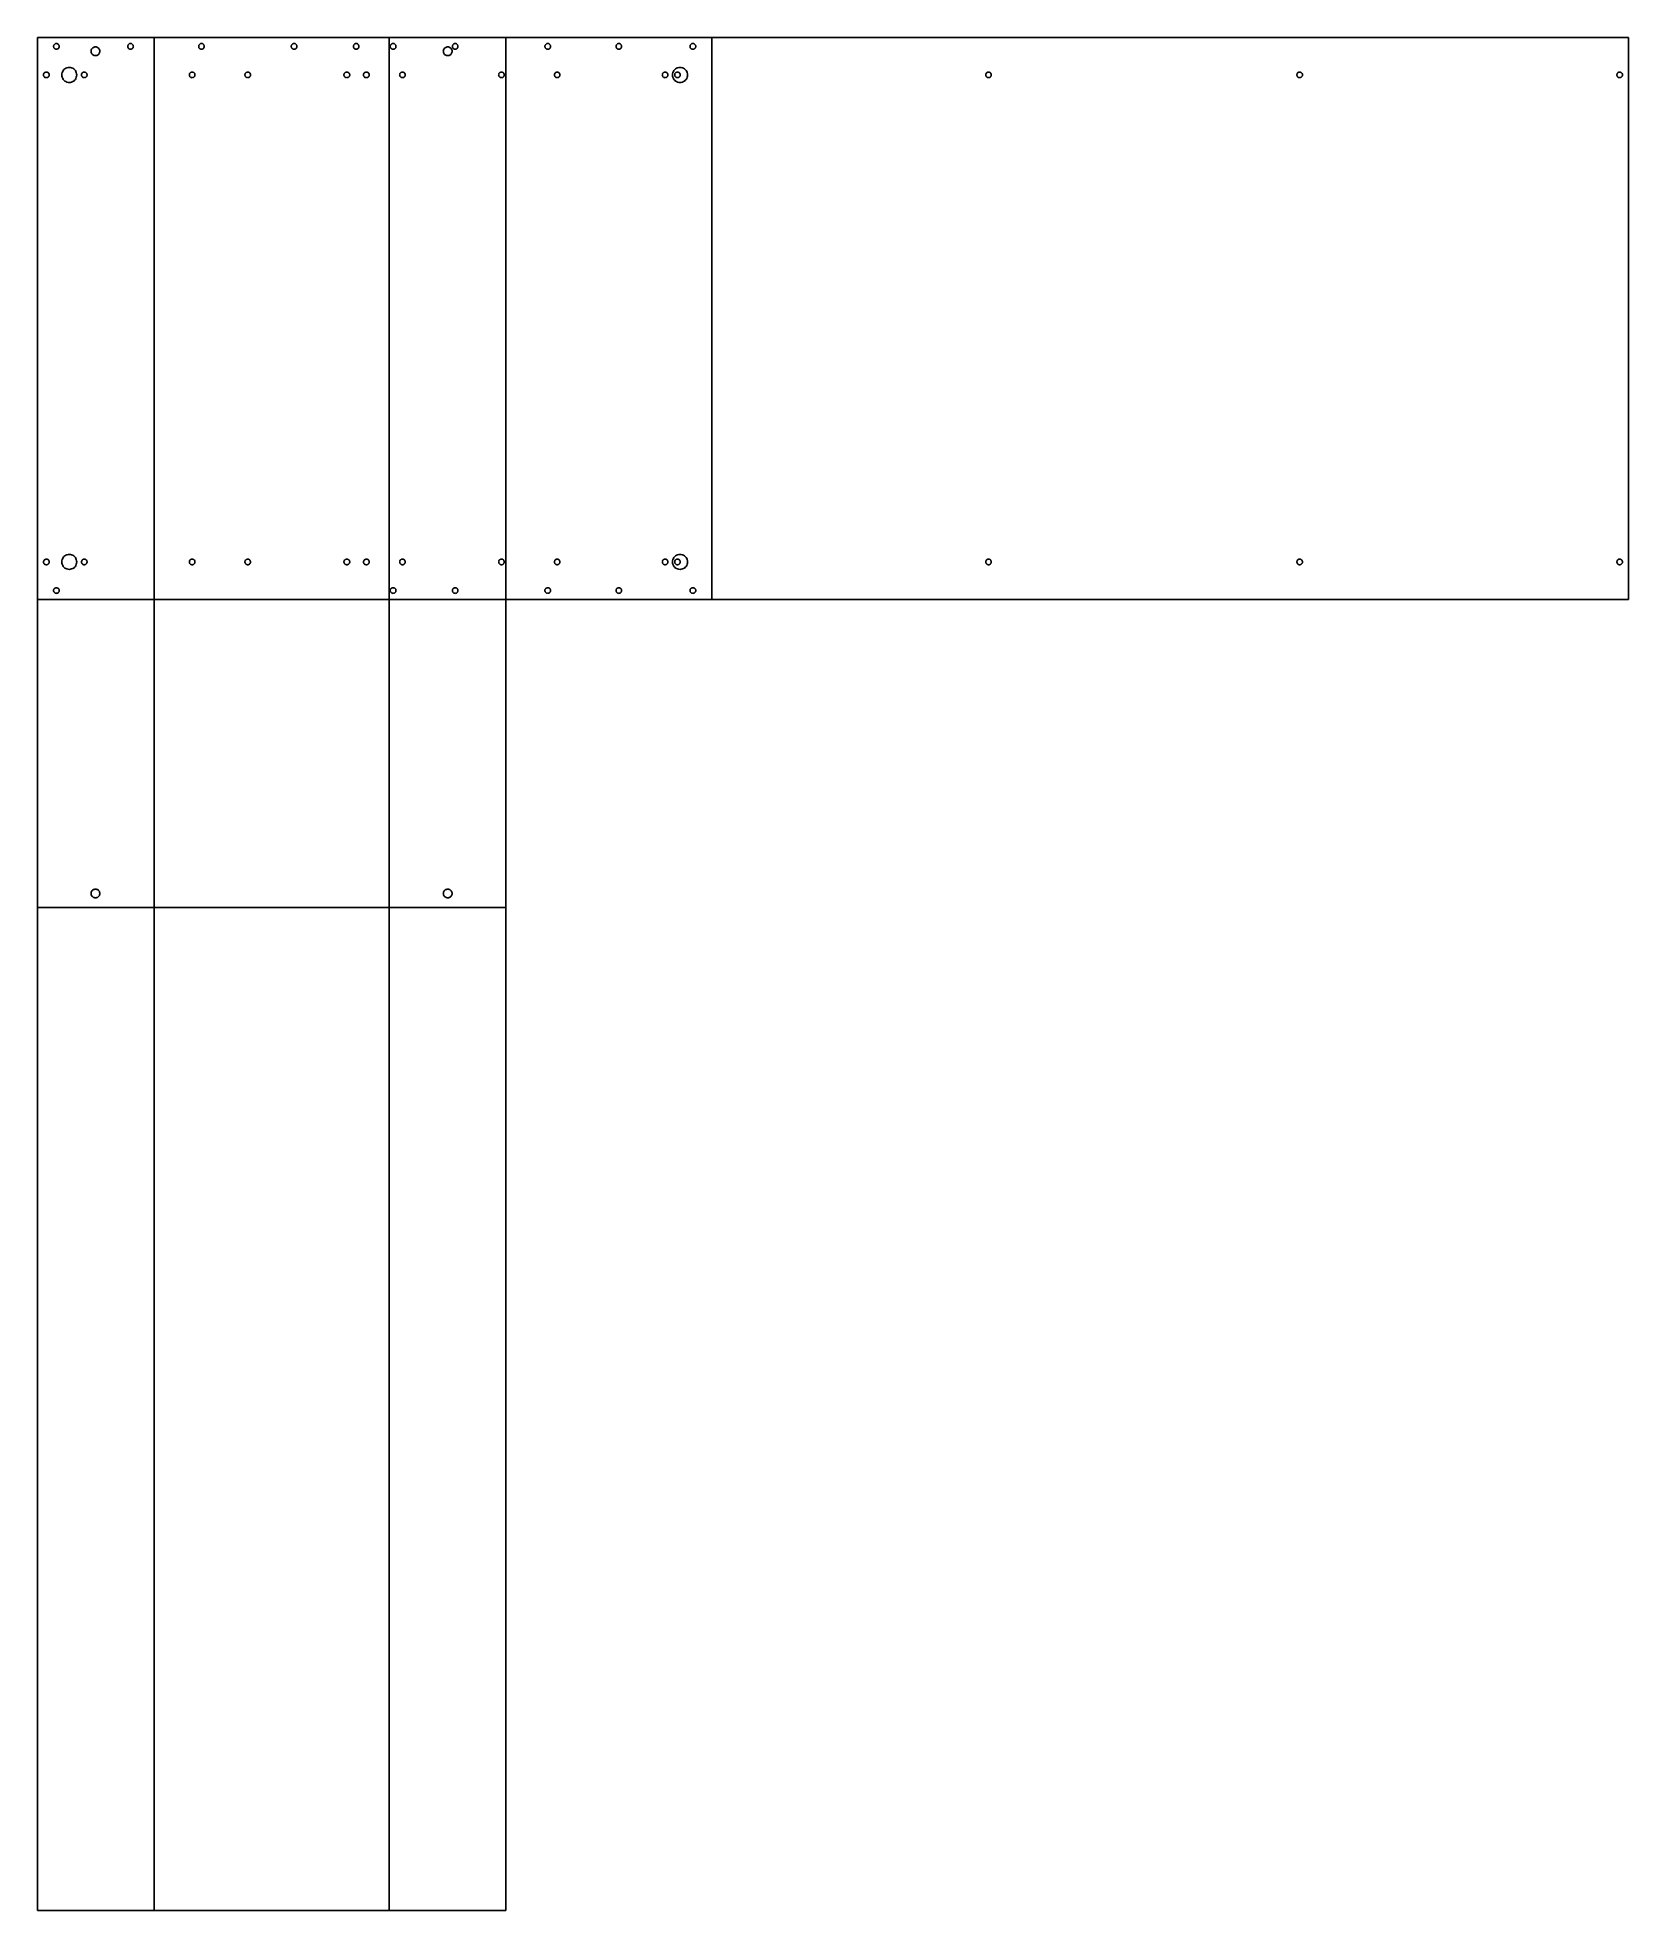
# Model space of a CAD drawing. Header units: metres. Extents: x 0 to 978, y 848 to 2000.
import ezdxf

# ---------------------------------------------------------------- set-up
doc = ezdxf.new("R2010")
doc.units = ezdxf.units.M

msp = doc.modelspace()

# ---------------------------------------------------------------- linework, layer by layer
for p, q in [((0, 2000), (0, 2000)), ((0, 2000), (288, 2000)), ((288, 2000), (0, 2000)), ((0, 1465), (0, 2000)), ((0, 2000), (0, 2000)), ((0, 2000), (0, 1465)), ((0, 1465), (0, 2000)), ((0, 2000), (288, 2000)), ((0, 1465), (0, 2000)), ((0, 2000), (288, 2000)), ((0, 2000), (288, 2000)), ((0, 1465), (0, 2000)), ((414.7, 2000), (0, 2000)), ((0, 2000), (0, 2000)), ((0, 2000), (414.7, 2000)), ((0, 1654.4), (0, 2000)), ((0, 2000), (0, 2000)), ((0, 2000), (0, 1654.4)), ((414.7, 2000), (0, 2000)), ((0, 2000), (0, 1654.4)), ((414.7, 2000), (0, 2000)), ((0, 2000), (0, 1654.4)), ((0, 2000), (414.7, 2000)), ((0, 1654.4), (0, 2000)), ((0, 1654.4), (0, 2000)), ((0, 2000), (0, 2000)), ((0, 2000), (0, 1654.4)), ((0, 1654.4), (0, 2000)), ((0, 2000), (414.7, 2000)), ((0, 2000), (414.7, 2000)), ((414.7, 2000), (0, 2000)), ((0, 1654.4), (0, 2000)), ((0, 2000), (414.7, 2000)), ((0, 2000), (414.7, 2000)), ((0, 1654.4), (0, 2000)), ((0, 1654.4), (0, 2000)), ((0, 2000), (0, 2000)), ((0, 2000), (0, 1654.4)), ((978.5, 2000), (0, 2000)), ((0, 2000), (0, 2000)), ((0, 2000), (978.5, 2000)), ((0, 1654.4), (0, 2000)), ((0, 2000), (978.5, 2000)), ((978.5, 2000), (0, 2000)), ((0, 2000), (0, 1654.4)), ((0, 2000), (978.5, 2000)), ((0, 1654.4), (0, 2000)), ((414.7, 2000), (0, 2000)), ((0, 2000), (0, 1654.4)), ((414.7, 2000), (0, 2000)), ((0, 2000), (0, 2000)), ((0, 2000), (414.7, 2000)), ((0, 1654.4), (0, 2000)), ((0, 2000), (0, 2000)), ((0, 2000), (0, 1654.4)), ((414.7, 2000), (0, 2000)), ((0, 2000), (0, 1654.4)), ((0, 2000), (414.7, 2000)), ((0, 1654.4), (0, 2000)), ((414.7, 2000), (0, 2000)), ((0, 2000), (0, 2000)), ((0, 2000), (414.7, 2000)), ((0, 1654.4), (0, 2000)), ((0, 2000), (0, 2000)), ((0, 2000), (0, 1654.4)), ((414.7, 2000), (0, 2000)), ((0, 2000), (0, 1654.4)), ((414.7, 2000), (0, 2000)), ((0, 2000), (0, 1654.4)), ((0, 2000), (414.7, 2000)), ((0, 1654.4), (0, 2000)), ((414.7, 2000), (0, 2000)), ((0, 2000), (0, 2000)), ((0, 2000), (414.7, 2000)), ((0, 1654.4), (0, 2000)), ((0, 2000), (0, 2000)), ((0, 2000), (0, 1654.4)), ((414.7, 2000), (0, 2000)), ((0, 2000), (0, 1654.4)), ((414.7, 2000), (0, 2000)), ((0, 2000), (0, 1654.4)), ((0, 2000), (414.7, 2000)), ((0, 1654.4), (0, 2000)), ((414.7, 2000), (0, 2000)), ((0, 2000), (0, 2000)), ((0, 2000), (414.7, 2000)), ((0, 1654.4), (0, 2000)), ((0, 2000), (0, 2000)), ((0, 2000), (0, 1654.4)), ((414.7, 2000), (0, 2000)), ((0, 2000), (0, 1654.4)), ((414.7, 2000), (0, 2000)), ((0, 2000), (0, 1654.4)), ((0, 2000), (414.7, 2000)), ((0, 1654.4), (0, 2000)), ((0, 2000), (0, 2000)), ((0, 2000), (288, 2000)), ((288, 2000), (0, 2000)), ((0, 1465), (0, 2000)), ((0, 2000), (0, 2000)), ((0, 2000), (0, 1465)), ((0, 1465), (0, 2000)), ((0, 2000), (288, 2000)), ((0, 1465), (0, 2000)), ((0, 2000), (288, 2000)), ((0, 2000), (288, 2000)), ((0, 1465), (0, 2000)), ((0, 2000), (288, 2000)), ((0, 848), (0, 2000)), ((0, 2000), (288, 2000)), ((0, 848), (0, 2000)), ((71.8, 2000), (71.8, 848)), ((71.8, 848), (71.8, 2000)), ((71.8, 2000), (71.8, 848)), ((216.2, 2000), (71.8, 2000)), ((71.8, 2000), (216.2, 2000)), ((216.2, 2000), (71.8, 2000)), ((71.8, 2000), (71.8, 848)), ((216.2, 2000), (71.8, 2000)), ((71.8, 848), (71.8, 2000)), ((71.8, 2000), (216.2, 2000)), ((216.2, 2000), (71.8, 2000)), ((71.8, 2000), (71.8, 2000)), ((71.8, 2000), (216.2, 2000)), ((71.8, 2000), (71.8, 2000)), ((71.8, 2000), (71.8, 848)), ((71.8, 848), (71.8, 2000)), ((71.8, 848), (71.8, 2000)), ((71.8, 2000), (216.2, 2000)), ((216.2, 848), (216.2, 2000)), ((216.2, 2000), (216.2, 2000)), ((216.2, 2000), (216.2, 848)), ((216.2, 848), (216.2, 2000)), ((216.2, 848), (216.2, 2000)), ((216.2, 2000), (216.2, 2000)), ((216.2, 2000), (216.2, 848)), ((216.2, 848), (216.2, 2000)), ((216.2, 2000), (216.2, 848)), ((216.2, 2000), (216.2, 2000)), ((216.2, 2000), (216.2, 848)), ((288, 2000), (288, 2000)), ((288, 1465), (288, 2000)), ((288, 2000), (288, 2000)), ((288, 2000), (288, 1465)), ((288, 2000), (288, 1465)), ((288, 2000), (288, 1465)), ((288, 2000), (288, 1465)), ((288, 2000), (288, 2000)), ((288, 1465), (288, 2000)), ((288, 2000), (288, 2000)), ((288, 2000), (288, 1465)), ((288, 2000), (288, 1465)), ((288, 2000), (288, 1465)), ((288, 2000), (288, 1465)), ((288, 2000), (288, 848)), ((288, 2000), (288, 848)), ((414.7, 1654.4), (414.7, 2000)), ((414.7, 2000), (414.7, 2000)), ((414.7, 2000), (414.7, 1654.4)), ((414.7, 2000), (414.7, 2000)), ((414.7, 1654.4), (414.7, 2000)), ((414.7, 1654.4), (414.7, 2000)), ((414.7, 2000), (414.7, 1654.4)), ((414.7, 2000), (414.7, 1654.4)), ((414.7, 2000), (414.7, 2000)), ((414.7, 1654.4), (414.7, 2000)), ((414.7, 2000), (414.7, 2000)), ((414.7, 2000), (414.7, 1654.4)), ((414.7, 2000), (414.7, 1654.4)), ((414.7, 2000), (414.7, 1654.4)), ((414.7, 1654.4), (414.7, 2000)), ((414.7, 2000), (414.7, 2000)), ((414.7, 2000), (414.7, 1654.4)), ((414.7, 1654.4), (414.7, 2000)), ((414.7, 2000), (414.7, 2000)), ((414.7, 1654.4), (414.7, 2000)), ((414.7, 2000), (414.7, 1654.4)), ((414.7, 1654.4), (414.7, 2000)), ((414.7, 2000), (414.7, 2000)), ((414.7, 2000), (414.7, 1654.4)), ((414.7, 2000), (414.7, 2000)), ((414.7, 1654.4), (414.7, 2000)), ((414.7, 1654.4), (414.7, 2000)), ((414.7, 2000), (414.7, 1654.4)), ((414.7, 1654.4), (414.7, 2000)), ((414.7, 2000), (414.7, 2000)), ((414.7, 2000), (414.7, 1654.4)), ((414.7, 2000), (414.7, 2000)), ((414.7, 1654.4), (414.7, 2000)), ((414.7, 1654.4), (414.7, 2000)), ((414.7, 2000), (414.7, 1654.4)), ((414.7, 1654.4), (414.7, 2000)), ((414.7, 2000), (414.7, 2000)), ((414.7, 2000), (414.7, 1654.4)), ((414.7, 2000), (414.7, 2000)), ((414.7, 1654.4), (414.7, 2000)), ((414.7, 1654.4), (414.7, 2000)), ((414.7, 2000), (414.7, 1654.4)), ((978.5, 1654.4), (978.5, 2000)), ((978.5, 2000), (978.5, 2000)), ((978.5, 2000), (978.5, 1654.4)), ((978.5, 2000), (978.5, 2000)), ((978.5, 2000), (978.5, 1654.4)), ((978.5, 1654.4), (978.5, 2000)), ((978.5, 2000), (978.5, 1654.4)), ((414.7, 1654.4), (0, 1654.4)), ((0, 1654.4), (0, 1654.4)), ((0, 1654.4), (414.7, 1654.4)), ((0, 1654.4), (0, 1654.4)), ((0, 1654.4), (414.7, 1654.4)), ((0, 1654.4), (414.7, 1654.4)), ((414.7, 1654.4), (0, 1654.4)), ((414.7, 1654.4), (0, 1654.4)), ((0, 1654.4), (414.7, 1654.4)), ((414.7, 1654.4), (0, 1654.4)), ((414.7, 1654.4), (0, 1654.4)), ((414.7, 1654.4), (0, 1654.4)), ((0, 1654.4), (0, 1654.4)), ((0, 1654.4), (0, 1654.4)), ((0, 1654.4), (978.5, 1654.4)), ((978.5, 1654.4), (0, 1654.4)), ((978.5, 1654.4), (0, 1654.4)), ((0, 1654.4), (978.5, 1654.4)), ((978.5, 1654.4), (0, 1654.4)), ((0, 1654.4), (414.7, 1654.4)), ((414.7, 1654.4), (0, 1654.4)), ((0, 1654.4), (0, 1654.4)), ((0, 1654.4), (414.7, 1654.4)), ((0, 1654.4), (0, 1654.4)), ((0, 1654.4), (414.7, 1654.4)), ((414.7, 1654.4), (0, 1654.4)), ((414.7, 1654.4), (0, 1654.4)), ((0, 1654.4), (0, 1654.4)), ((0, 1654.4), (414.7, 1654.4)), ((0, 1654.4), (0, 1654.4)), ((0, 1654.4), (414.7, 1654.4)), ((0, 1654.4), (414.7, 1654.4)), ((414.7, 1654.4), (0, 1654.4)), ((414.7, 1654.4), (0, 1654.4)), ((0, 1654.4), (0, 1654.4)), ((0, 1654.4), (414.7, 1654.4)), ((0, 1654.4), (0, 1654.4)), ((0, 1654.4), (414.7, 1654.4)), ((0, 1654.4), (414.7, 1654.4)), ((414.7, 1654.4), (0, 1654.4)), ((414.7, 1654.4), (0, 1654.4)), ((0, 1654.4), (0, 1654.4)), ((0, 1654.4), (414.7, 1654.4)), ((0, 1654.4), (0, 1654.4)), ((0, 1654.4), (414.7, 1654.4)), ((0, 1654.4), (414.7, 1654.4)), ((414.7, 1654.4), (0, 1654.4)), ((414.7, 1654.4), (414.7, 1654.4)), ((414.7, 1654.4), (414.7, 1654.4)), ((414.7, 1654.4), (414.7, 1654.4)), ((414.7, 1654.4), (414.7, 1654.4)), ((414.7, 1654.4), (414.7, 1654.4)), ((414.7, 1654.4), (414.7, 1654.4)), ((414.7, 1654.4), (414.7, 1654.4)), ((414.7, 1654.4), (414.7, 1654.4)), ((414.7, 1654.4), (414.7, 1654.4)), ((414.7, 1654.4), (414.7, 1654.4)), ((414.7, 1654.4), (414.7, 1654.4)), ((978.5, 1654.4), (978.5, 1654.4)), ((978.5, 1654.4), (978.5, 1654.4)), ((0, 1465), (0, 1465)), ((0, 1465), (288, 1465)), ((288, 1465), (0, 1465)), ((0, 1465), (0, 1465)), ((288, 1465), (0, 1465)), ((288, 1465), (0, 1465)), ((288, 1465), (0, 1465)), ((0, 1465), (0, 1465)), ((0, 1465), (288, 1465)), ((288, 1465), (0, 1465)), ((0, 1465), (0, 1465)), ((288, 1465), (0, 1465)), ((288, 1465), (0, 1465)), ((288, 1465), (0, 1465)), ((288, 1465), (288, 1465)), ((288, 1465), (288, 1465)), ((288, 1465), (288, 1465)), ((288, 1465), (288, 1465)), ((288, 848), (0, 848)), ((288, 848), (0, 848)), ((71.8, 848), (71.8, 848)), ((71.8, 848), (216.2, 848)), ((71.8, 848), (216.2, 848)), ((216.2, 848), (71.8, 848)), ((71.8, 848), (216.2, 848)), ((216.2, 848), (71.8, 848)), ((216.2, 848), (71.8, 848)), ((71.8, 848), (71.8, 848)), ((71.8, 848), (216.2, 848)), ((71.8, 848), (71.8, 848)), ((216.2, 848), (71.8, 848)), ((216.2, 848), (216.2, 848)), ((216.2, 848), (216.2, 848)), ((216.2, 848), (216.2, 848)), ((216.2, 848), (216.2, 848))]:
    msp.add_line(p, q)
for points in [[(9.9, 1994.5), (9.9, 1994.8), (10, 1995.1), (10.1, 1995.3), (10.3, 1995.5), (10.4, 1995.7), (10.6, 1995.9), (10.9, 1996.1), (11.1, 1996.2), (11.4, 1996.2), (11.6, 1996.3)], [(11.6, 1992.8), (11.4, 1992.8), (11.1, 1992.9), (10.9, 1993), (10.6, 1993.1), (10.4, 1993.3), (10.3, 1993.5), (10.1, 1993.7), (10, 1994), (9.9, 1994.2), (9.9, 1994.5)], [(11.6, 1996.3), (11.9, 1996.2), (12.2, 1996.2), (12.4, 1996.1), (12.7, 1995.9), (12.9, 1995.7), (13, 1995.5), (13.2, 1995.3), (13.3, 1995.1), (13.4, 1994.8), (13.4, 1994.5)], [(13.4, 1994.5), (13.4, 1994.2), (13.3, 1994), (13.2, 1993.7), (13, 1993.5), (12.9, 1993.3), (12.7, 1993.1), (12.4, 1993), (12.2, 1992.9), (11.9, 1992.8), (11.6, 1992.8)], [(33, 1991.5), (33, 1992), (33.1, 1992.4), (33.3, 1992.8), (33.5, 1993.1), (33.8, 1993.4), (34.1, 1993.7), (34.4, 1993.9), (34.8, 1994.1), (35.2, 1994.2), (35.7, 1994.2)], [(33, 1991.5), (33, 1992), (33.1, 1992.4), (33.3, 1992.8), (33.5, 1993.1), (33.8, 1993.4), (34.1, 1993.7), (34.4, 1993.9), (34.8, 1994.1), (35.2, 1994.2), (35.7, 1994.2)], [(33, 1991.5), (33, 1992), (33.1, 1992.4), (33.3, 1992.8), (33.5, 1993.1), (33.8, 1993.4), (34.1, 1993.7), (34.4, 1993.9), (34.8, 1994.1), (35.2, 1994.2), (35.7, 1994.2)], [(33, 1991.5), (33, 1992), (33.1, 1992.4), (33.3, 1992.8), (33.5, 1993.1), (33.8, 1993.4), (34.1, 1993.7), (34.4, 1993.9), (34.8, 1994.1), (35.2, 1994.2), (35.7, 1994.2)], [(35.7, 1994.2), (36.1, 1994.2), (36.5, 1994.1), (36.9, 1993.9), (37.3, 1993.7), (37.6, 1993.4), (37.8, 1993.1), (38.1, 1992.8), (38.2, 1992.4), (38.3, 1992), (38.4, 1991.5)], [(35.7, 1994.2), (36.1, 1994.2), (36.5, 1994.1), (36.9, 1993.9), (37.3, 1993.7), (37.6, 1993.4), (37.8, 1993.1), (38.1, 1992.8), (38.2, 1992.4), (38.3, 1992), (38.4, 1991.5)], [(35.7, 1994.2), (36.1, 1994.2), (36.5, 1994.1), (36.9, 1993.9), (37.3, 1993.7), (37.6, 1993.4), (37.8, 1993.1), (38.1, 1992.8), (38.2, 1992.4), (38.3, 1992), (38.4, 1991.5)], [(35.7, 1994.2), (36.1, 1994.2), (36.5, 1994.1), (36.9, 1993.9), (37.3, 1993.7), (37.6, 1993.4), (37.8, 1993.1), (38.1, 1992.8), (38.2, 1992.4), (38.3, 1992), (38.4, 1991.5)], [(55.5, 1994.5), (55.5, 1994.8), (55.6, 1995.1), (55.7, 1995.3), (55.8, 1995.5), (56, 1995.7), (56.2, 1995.9), (56.4, 1996.1), (56.7, 1996.2), (57, 1996.2), (57.2, 1996.3)], [(57.2, 1992.8), (57, 1992.8), (56.7, 1992.9), (56.4, 1993), (56.2, 1993.1), (56, 1993.3), (55.8, 1993.5), (55.7, 1993.7), (55.6, 1994), (55.5, 1994.2), (55.5, 1994.5)], [(57.2, 1996.3), (57.5, 1996.2), (57.8, 1996.2), (58, 1996.1), (58.3, 1995.9), (58.5, 1995.7), (58.6, 1995.5), (58.8, 1995.3), (58.9, 1995.1), (58.9, 1994.8), (59, 1994.5)], [(59, 1994.5), (58.9, 1994.2), (58.9, 1994), (58.8, 1993.7), (58.6, 1993.5), (58.5, 1993.3), (58.3, 1993.1), (58, 1993), (57.8, 1992.9), (57.5, 1992.8), (57.2, 1992.8)], [(99.2, 1994.5), (99.2, 1994.8), (99.2, 1995.1), (99.3, 1995.3), (99.5, 1995.5), (99.7, 1995.7), (99.9, 1995.9), (100.1, 1996.1), (100.3, 1996.2), (100.6, 1996.2), (100.9, 1996.3)], [(100.9, 1992.8), (100.6, 1992.8), (100.3, 1992.9), (100.1, 1993), (99.9, 1993.1), (99.7, 1993.3), (99.5, 1993.5), (99.3, 1993.7), (99.2, 1994), (99.2, 1994.2), (99.2, 1994.5)], [(100.9, 1996.3), (101.2, 1996.2), (101.4, 1996.2), (101.7, 1996.1), (101.9, 1995.9), (102.1, 1995.7), (102.3, 1995.5), (102.4, 1995.3), (102.5, 1995.1), (102.6, 1994.8), (102.6, 1994.5)], [(102.6, 1994.5), (102.6, 1994.2), (102.5, 1994), (102.4, 1993.7), (102.3, 1993.5), (102.1, 1993.3), (101.9, 1993.1), (101.7, 1993), (101.4, 1992.9), (101.2, 1992.8), (100.9, 1992.8)], [(156.1, 1994.5), (156.1, 1994.8), (156.2, 1995.1), (156.3, 1995.3), (156.4, 1995.5), (156.6, 1995.7), (156.8, 1995.9), (157, 1996.1), (157.3, 1996.2), (157.5, 1996.2), (157.8, 1996.3)], [(157.8, 1992.8), (157.5, 1992.8), (157.3, 1992.9), (157, 1993), (156.8, 1993.1), (156.6, 1993.3), (156.4, 1993.5), (156.3, 1993.7), (156.2, 1994), (156.1, 1994.2), (156.1, 1994.5)], [(157.8, 1996.3), (158.1, 1996.2), (158.4, 1996.2), (158.6, 1996.1), (158.8, 1995.9), (159, 1995.7), (159.2, 1995.5), (159.4, 1995.3), (159.5, 1995.1), (159.5, 1994.8), (159.5, 1994.5)], [(159.5, 1994.5), (159.5, 1994.2), (159.5, 1994), (159.4, 1993.7), (159.2, 1993.5), (159, 1993.3), (158.8, 1993.1), (158.6, 1993), (158.4, 1992.9), (158.1, 1992.8), (157.8, 1992.8)], [(194.3, 1994.5), (194.3, 1994.8), (194.4, 1995.1), (194.5, 1995.3), (194.6, 1995.5), (194.8, 1995.7), (195, 1995.9), (195.2, 1996.1), (195.5, 1996.2), (195.7, 1996.2), (196, 1996.3)], [(196, 1992.8), (195.7, 1992.8), (195.5, 1992.9), (195.2, 1993), (195, 1993.1), (194.8, 1993.3), (194.6, 1993.5), (194.5, 1993.7), (194.4, 1994), (194.3, 1994.2), (194.3, 1994.5)], [(196, 1996.3), (196.3, 1996.2), (196.5, 1996.2), (196.8, 1996.1), (197, 1995.9), (197.2, 1995.7), (197.4, 1995.5), (197.5, 1995.3), (197.6, 1995.1), (197.7, 1994.8), (197.7, 1994.5)], [(197.7, 1994.5), (197.7, 1994.2), (197.6, 1994), (197.5, 1993.7), (197.4, 1993.5), (197.2, 1993.3), (197, 1993.1), (196.8, 1993), (196.5, 1992.9), (196.3, 1992.8), (196, 1992.8)], [(217, 1994.5), (217, 1994.8), (217.1, 1995.1), (217.2, 1995.3), (217.3, 1995.5), (217.5, 1995.7), (217.7, 1995.9), (217.9, 1996.1), (218.2, 1996.2), (218.4, 1996.2), (218.7, 1996.3)], [(217, 1994.5), (217, 1994.8), (217.1, 1995.1), (217.2, 1995.3), (217.3, 1995.5), (217.5, 1995.7), (217.7, 1995.9), (217.9, 1996.1), (218.2, 1996.2), (218.4, 1996.2), (218.7, 1996.3)], [(217, 1994.5), (217, 1994.8), (217.1, 1995.1), (217.2, 1995.3), (217.3, 1995.5), (217.5, 1995.7), (217.7, 1995.9), (217.9, 1996.1), (218.2, 1996.2), (218.4, 1996.2), (218.7, 1996.3)], [(218.7, 1992.8), (218.4, 1992.8), (218.2, 1992.9), (217.9, 1993), (217.7, 1993.1), (217.5, 1993.3), (217.3, 1993.5), (217.2, 1993.7), (217.1, 1994), (217, 1994.2), (217, 1994.5)], [(218.7, 1992.8), (218.4, 1992.8), (218.2, 1992.9), (217.9, 1993), (217.7, 1993.1), (217.5, 1993.3), (217.3, 1993.5), (217.2, 1993.7), (217.1, 1994), (217, 1994.2), (217, 1994.5)], [(218.7, 1992.8), (218.4, 1992.8), (218.2, 1992.9), (217.9, 1993), (217.7, 1993.1), (217.5, 1993.3), (217.3, 1993.5), (217.2, 1993.7), (217.1, 1994), (217, 1994.2), (217, 1994.5)], [(218.7, 1996.3), (219, 1996.2), (219.3, 1996.2), (219.5, 1996.1), (219.7, 1995.9), (219.9, 1995.7), (220.1, 1995.5), (220.3, 1995.3), (220.4, 1995.1), (220.4, 1994.8), (220.4, 1994.5)], [(218.7, 1996.3), (219, 1996.2), (219.3, 1996.2), (219.5, 1996.1), (219.7, 1995.9), (219.9, 1995.7), (220.1, 1995.5), (220.3, 1995.3), (220.4, 1995.1), (220.4, 1994.8), (220.4, 1994.5)], [(218.7, 1996.3), (219, 1996.2), (219.3, 1996.2), (219.5, 1996.1), (219.7, 1995.9), (219.9, 1995.7), (220.1, 1995.5), (220.3, 1995.3), (220.4, 1995.1), (220.4, 1994.8), (220.4, 1994.5)], [(220.4, 1994.5), (220.4, 1994.2), (220.4, 1994), (220.3, 1993.7), (220.1, 1993.5), (219.9, 1993.3), (219.7, 1993.1), (219.5, 1993), (219.3, 1992.9), (219, 1992.8), (218.7, 1992.8)], [(220.4, 1994.5), (220.4, 1994.2), (220.4, 1994), (220.3, 1993.7), (220.1, 1993.5), (219.9, 1993.3), (219.7, 1993.1), (219.5, 1993), (219.3, 1992.9), (219, 1992.8), (218.7, 1992.8)], [(220.4, 1994.5), (220.4, 1994.2), (220.4, 1994), (220.3, 1993.7), (220.1, 1993.5), (219.9, 1993.3), (219.7, 1993.1), (219.5, 1993), (219.3, 1992.9), (219, 1992.8), (218.7, 1992.8)], [(249.6, 1991.5), (249.7, 1992), (249.8, 1992.4), (249.9, 1992.8), (250.2, 1993.1), (250.4, 1993.4), (250.7, 1993.7), (251.1, 1993.9), (251.5, 1994.1), (251.9, 1994.2), (252.3, 1994.2)], [(249.6, 1991.5), (249.7, 1992), (249.8, 1992.4), (249.9, 1992.8), (250.2, 1993.1), (250.4, 1993.4), (250.7, 1993.7), (251.1, 1993.9), (251.5, 1994.1), (251.9, 1994.2), (252.3, 1994.2)], [(249.6, 1991.5), (249.7, 1992), (249.8, 1992.4), (249.9, 1992.8), (250.2, 1993.1), (250.4, 1993.4), (250.7, 1993.7), (251.1, 1993.9), (251.5, 1994.1), (251.9, 1994.2), (252.3, 1994.2)], [(249.6, 1991.5), (249.7, 1992), (249.8, 1992.4), (249.9, 1992.8), (250.2, 1993.1), (250.4, 1993.4), (250.7, 1993.7), (251.1, 1993.9), (251.5, 1994.1), (251.9, 1994.2), (252.3, 1994.2)], [(252.3, 1994.2), (252.8, 1994.2), (253.2, 1994.1), (253.6, 1993.9), (253.9, 1993.7), (254.2, 1993.4), (254.5, 1993.1), (254.7, 1992.8), (254.9, 1992.4), (255, 1992), (255, 1991.5)], [(252.3, 1994.2), (252.8, 1994.2), (253.2, 1994.1), (253.6, 1993.9), (253.9, 1993.7), (254.2, 1993.4), (254.5, 1993.1), (254.7, 1992.8), (254.9, 1992.4), (255, 1992), (255, 1991.5)], [(252.3, 1994.2), (252.8, 1994.2), (253.2, 1994.1), (253.6, 1993.9), (253.9, 1993.7), (254.2, 1993.4), (254.5, 1993.1), (254.7, 1992.8), (254.9, 1992.4), (255, 1992), (255, 1991.5)], [(252.3, 1994.2), (252.8, 1994.2), (253.2, 1994.1), (253.6, 1993.9), (253.9, 1993.7), (254.2, 1993.4), (254.5, 1993.1), (254.7, 1992.8), (254.9, 1992.4), (255, 1992), (255, 1991.5)], [(255.2, 1994.5), (255.2, 1994.8), (255.3, 1995.1), (255.4, 1995.3), (255.5, 1995.5), (255.7, 1995.7), (255.9, 1995.9), (256.1, 1996.1), (256.4, 1996.2), (256.6, 1996.2), (256.9, 1996.3)], [(255.2, 1994.5), (255.2, 1994.8), (255.3, 1995.1), (255.4, 1995.3), (255.5, 1995.5), (255.7, 1995.7), (255.9, 1995.9), (256.1, 1996.1), (256.4, 1996.2), (256.6, 1996.2), (256.9, 1996.3)], [(255.2, 1994.5), (255.2, 1994.8), (255.3, 1995.1), (255.4, 1995.3), (255.5, 1995.5), (255.7, 1995.7), (255.9, 1995.9), (256.1, 1996.1), (256.4, 1996.2), (256.6, 1996.2), (256.9, 1996.3)], [(256.9, 1992.8), (256.6, 1992.8), (256.4, 1992.9), (256.1, 1993), (255.9, 1993.1), (255.7, 1993.3), (255.5, 1993.5), (255.4, 1993.7), (255.3, 1994), (255.2, 1994.2), (255.2, 1994.5)], [(256.9, 1992.8), (256.6, 1992.8), (256.4, 1992.9), (256.1, 1993), (255.9, 1993.1), (255.7, 1993.3), (255.5, 1993.5), (255.4, 1993.7), (255.3, 1994), (255.2, 1994.2), (255.2, 1994.5)], [(256.9, 1992.8), (256.6, 1992.8), (256.4, 1992.9), (256.1, 1993), (255.9, 1993.1), (255.7, 1993.3), (255.5, 1993.5), (255.4, 1993.7), (255.3, 1994), (255.2, 1994.2), (255.2, 1994.5)], [(256.9, 1996.3), (257.2, 1996.2), (257.4, 1996.2), (257.7, 1996.1), (257.9, 1995.9), (258.1, 1995.7), (258.3, 1995.5), (258.4, 1995.3), (258.5, 1995.1), (258.6, 1994.8), (258.6, 1994.5)], [(256.9, 1996.3), (257.2, 1996.2), (257.4, 1996.2), (257.7, 1996.1), (257.9, 1995.9), (258.1, 1995.7), (258.3, 1995.5), (258.4, 1995.3), (258.5, 1995.1), (258.6, 1994.8), (258.6, 1994.5)], [(256.9, 1996.3), (257.2, 1996.2), (257.4, 1996.2), (257.7, 1996.1), (257.9, 1995.9), (258.1, 1995.7), (258.3, 1995.5), (258.4, 1995.3), (258.5, 1995.1), (258.6, 1994.8), (258.6, 1994.5)], [(258.6, 1994.5), (258.6, 1994.2), (258.5, 1994), (258.4, 1993.7), (258.3, 1993.5), (258.1, 1993.3), (257.9, 1993.1), (257.7, 1993), (257.4, 1992.9), (257.2, 1992.8), (256.9, 1992.8)], [(258.6, 1994.5), (258.6, 1994.2), (258.5, 1994), (258.4, 1993.7), (258.3, 1993.5), (258.1, 1993.3), (257.9, 1993.1), (257.7, 1993), (257.4, 1992.9), (257.2, 1992.8), (256.9, 1992.8)], [(258.6, 1994.5), (258.6, 1994.2), (258.5, 1994), (258.4, 1993.7), (258.3, 1993.5), (258.1, 1993.3), (257.9, 1993.1), (257.7, 1993), (257.4, 1992.9), (257.2, 1992.8), (256.9, 1992.8)], [(312.1, 1994.5), (312.1, 1994.8), (312.2, 1995.1), (312.3, 1995.3), (312.5, 1995.5), (312.6, 1995.7), (312.8, 1995.9), (313.1, 1996.1), (313.3, 1996.2), (313.6, 1996.2), (313.8, 1996.3)], [(312.1, 1994.5), (312.1, 1994.8), (312.2, 1995.1), (312.3, 1995.3), (312.5, 1995.5), (312.6, 1995.7), (312.8, 1995.9), (313.1, 1996.1), (313.3, 1996.2), (313.6, 1996.2), (313.8, 1996.3)], [(312.1, 1994.5), (312.1, 1994.8), (312.2, 1995.1), (312.3, 1995.3), (312.5, 1995.5), (312.6, 1995.7), (312.8, 1995.9), (313.1, 1996.1), (313.3, 1996.2), (313.6, 1996.2), (313.8, 1996.3)], [(313.8, 1992.8), (313.6, 1992.8), (313.3, 1992.9), (313.1, 1993), (312.8, 1993.1), (312.6, 1993.3), (312.5, 1993.5), (312.3, 1993.7), (312.2, 1994), (312.1, 1994.2), (312.1, 1994.5)], [(313.8, 1992.8), (313.6, 1992.8), (313.3, 1992.9), (313.1, 1993), (312.8, 1993.1), (312.6, 1993.3), (312.5, 1993.5), (312.3, 1993.7), (312.2, 1994), (312.1, 1994.2), (312.1, 1994.5)], [(313.8, 1992.8), (313.6, 1992.8), (313.3, 1992.9), (313.1, 1993), (312.8, 1993.1), (312.6, 1993.3), (312.5, 1993.5), (312.3, 1993.7), (312.2, 1994), (312.1, 1994.2), (312.1, 1994.5)], [(313.8, 1996.3), (314.1, 1996.2), (314.4, 1996.2), (314.6, 1996.1), (314.9, 1995.9), (315.1, 1995.7), (315.2, 1995.5), (315.4, 1995.3), (315.5, 1995.1), (315.5, 1994.8), (315.6, 1994.5)], [(313.8, 1996.3), (314.1, 1996.2), (314.4, 1996.2), (314.6, 1996.1), (314.9, 1995.9), (315.1, 1995.7), (315.2, 1995.5), (315.4, 1995.3), (315.5, 1995.1), (315.5, 1994.8), (315.6, 1994.5)], [(313.8, 1996.3), (314.1, 1996.2), (314.4, 1996.2), (314.6, 1996.1), (314.9, 1995.9), (315.1, 1995.7), (315.2, 1995.5), (315.4, 1995.3), (315.5, 1995.1), (315.5, 1994.8), (315.6, 1994.5)], [(315.6, 1994.5), (315.5, 1994.2), (315.5, 1994), (315.4, 1993.7), (315.2, 1993.5), (315.1, 1993.3), (314.9, 1993.1), (314.6, 1993), (314.4, 1992.9), (314.1, 1992.8), (313.8, 1992.8)], [(315.6, 1994.5), (315.5, 1994.2), (315.5, 1994), (315.4, 1993.7), (315.2, 1993.5), (315.1, 1993.3), (314.9, 1993.1), (314.6, 1993), (314.4, 1992.9), (314.1, 1992.8), (313.8, 1992.8)], [(315.6, 1994.5), (315.5, 1994.2), (315.5, 1994), (315.4, 1993.7), (315.2, 1993.5), (315.1, 1993.3), (314.9, 1993.1), (314.6, 1993), (314.4, 1992.9), (314.1, 1992.8), (313.8, 1992.8)], [(355.8, 1994.5), (355.8, 1994.8), (355.8, 1995.1), (356, 1995.3), (356.1, 1995.5), (356.3, 1995.7), (356.5, 1995.9), (356.7, 1996.1), (356.9, 1996.2), (357.2, 1996.2), (357.5, 1996.3)], [(355.8, 1994.5), (355.8, 1994.8), (355.8, 1995.1), (356, 1995.3), (356.1, 1995.5), (356.3, 1995.7), (356.5, 1995.9), (356.7, 1996.1), (356.9, 1996.2), (357.2, 1996.2), (357.5, 1996.3)], [(355.8, 1994.5), (355.8, 1994.8), (355.8, 1995.1), (356, 1995.3), (356.1, 1995.5), (356.3, 1995.7), (356.5, 1995.9), (356.7, 1996.1), (356.9, 1996.2), (357.2, 1996.2), (357.5, 1996.3)], [(357.5, 1992.8), (357.2, 1992.8), (356.9, 1992.9), (356.7, 1993), (356.5, 1993.1), (356.3, 1993.3), (356.1, 1993.5), (356, 1993.7), (355.8, 1994), (355.8, 1994.2), (355.8, 1994.5)], [(357.5, 1992.8), (357.2, 1992.8), (356.9, 1992.9), (356.7, 1993), (356.5, 1993.1), (356.3, 1993.3), (356.1, 1993.5), (356, 1993.7), (355.8, 1994), (355.8, 1994.2), (355.8, 1994.5)], [(357.5, 1992.8), (357.2, 1992.8), (356.9, 1992.9), (356.7, 1993), (356.5, 1993.1), (356.3, 1993.3), (356.1, 1993.5), (356, 1993.7), (355.8, 1994), (355.8, 1994.2), (355.8, 1994.5)], [(357.5, 1996.3), (357.8, 1996.2), (358, 1996.2), (358.3, 1996.1), (358.5, 1995.9), (358.7, 1995.7), (358.9, 1995.5), (359, 1995.3), (359.1, 1995.1), (359.2, 1994.8), (359.2, 1994.5)], [(357.5, 1996.3), (357.8, 1996.2), (358, 1996.2), (358.3, 1996.1), (358.5, 1995.9), (358.7, 1995.7), (358.9, 1995.5), (359, 1995.3), (359.1, 1995.1), (359.2, 1994.8), (359.2, 1994.5)], [(357.5, 1996.3), (357.8, 1996.2), (358, 1996.2), (358.3, 1996.1), (358.5, 1995.9), (358.7, 1995.7), (358.9, 1995.5), (359, 1995.3), (359.1, 1995.1), (359.2, 1994.8), (359.2, 1994.5)], [(359.2, 1994.5), (359.2, 1994.2), (359.1, 1994), (359, 1993.7), (358.9, 1993.5), (358.7, 1993.3), (358.5, 1993.1), (358.3, 1993), (358, 1992.9), (357.8, 1992.8), (357.5, 1992.8)], [(359.2, 1994.5), (359.2, 1994.2), (359.1, 1994), (359, 1993.7), (358.9, 1993.5), (358.7, 1993.3), (358.5, 1993.1), (358.3, 1993), (358, 1992.9), (357.8, 1992.8), (357.5, 1992.8)], [(359.2, 1994.5), (359.2, 1994.2), (359.1, 1994), (359, 1993.7), (358.9, 1993.5), (358.7, 1993.3), (358.5, 1993.1), (358.3, 1993), (358, 1992.9), (357.8, 1992.8), (357.5, 1992.8)], [(401.3, 1994.5), (401.4, 1994.8), (401.4, 1995.1), (401.5, 1995.3), (401.7, 1995.5), (401.9, 1995.7), (402.1, 1995.9), (402.3, 1996.1), (402.5, 1996.2), (402.8, 1996.2), (403.1, 1996.3)], [(401.3, 1994.5), (401.4, 1994.8), (401.4, 1995.1), (401.5, 1995.3), (401.7, 1995.5), (401.9, 1995.7), (402.1, 1995.9), (402.3, 1996.1), (402.5, 1996.2), (402.8, 1996.2), (403.1, 1996.3)], [(401.3, 1994.5), (401.4, 1994.8), (401.4, 1995.1), (401.5, 1995.3), (401.7, 1995.5), (401.9, 1995.7), (402.1, 1995.9), (402.3, 1996.1), (402.5, 1996.2), (402.8, 1996.2), (403.1, 1996.3)], [(401.3, 1994.5), (401.4, 1994.8), (401.4, 1995.1), (401.5, 1995.3), (401.7, 1995.5), (401.9, 1995.7), (402.1, 1995.9), (402.3, 1996.1), (402.5, 1996.2), (402.8, 1996.2), (403.1, 1996.3)], [(401.3, 1994.5), (401.4, 1994.8), (401.4, 1995.1), (401.5, 1995.3), (401.7, 1995.5), (401.9, 1995.7), (402.1, 1995.9), (402.3, 1996.1), (402.5, 1996.2), (402.8, 1996.2), (403.1, 1996.3)], [(401.3, 1994.5), (401.4, 1994.8), (401.4, 1995.1), (401.5, 1995.3), (401.7, 1995.5), (401.9, 1995.7), (402.1, 1995.9), (402.3, 1996.1), (402.5, 1996.2), (402.8, 1996.2), (403.1, 1996.3)], [(401.3, 1994.5), (401.4, 1994.8), (401.4, 1995.1), (401.5, 1995.3), (401.7, 1995.5), (401.9, 1995.7), (402.1, 1995.9), (402.3, 1996.1), (402.5, 1996.2), (402.8, 1996.2), (403.1, 1996.3)], [(401.3, 1994.5), (401.4, 1994.8), (401.4, 1995.1), (401.5, 1995.3), (401.7, 1995.5), (401.9, 1995.7), (402.1, 1995.9), (402.3, 1996.1), (402.5, 1996.2), (402.8, 1996.2), (403.1, 1996.3)], [(401.3, 1994.5), (401.4, 1994.8), (401.4, 1995.1), (401.5, 1995.3), (401.7, 1995.5), (401.9, 1995.7), (402.1, 1995.9), (402.3, 1996.1), (402.5, 1996.2), (402.8, 1996.2), (403.1, 1996.3)], [(403.1, 1992.8), (402.8, 1992.8), (402.5, 1992.9), (402.3, 1993), (402.1, 1993.1), (401.9, 1993.3), (401.7, 1993.5), (401.5, 1993.7), (401.4, 1994), (401.4, 1994.2), (401.3, 1994.5)], [(403.1, 1992.8), (402.8, 1992.8), (402.5, 1992.9), (402.3, 1993), (402.1, 1993.1), (401.9, 1993.3), (401.7, 1993.5), (401.5, 1993.7), (401.4, 1994), (401.4, 1994.2), (401.3, 1994.5)], [(403.1, 1992.8), (402.8, 1992.8), (402.5, 1992.9), (402.3, 1993), (402.1, 1993.1), (401.9, 1993.3), (401.7, 1993.5), (401.5, 1993.7), (401.4, 1994), (401.4, 1994.2), (401.3, 1994.5)], [(403.1, 1992.8), (402.8, 1992.8), (402.5, 1992.9), (402.3, 1993), (402.1, 1993.1), (401.9, 1993.3), (401.7, 1993.5), (401.5, 1993.7), (401.4, 1994), (401.4, 1994.2), (401.3, 1994.5)], [(403.1, 1992.8), (402.8, 1992.8), (402.5, 1992.9), (402.3, 1993), (402.1, 1993.1), (401.9, 1993.3), (401.7, 1993.5), (401.5, 1993.7), (401.4, 1994), (401.4, 1994.2), (401.3, 1994.5)], [(403.1, 1992.8), (402.8, 1992.8), (402.5, 1992.9), (402.3, 1993), (402.1, 1993.1), (401.9, 1993.3), (401.7, 1993.5), (401.5, 1993.7), (401.4, 1994), (401.4, 1994.2), (401.3, 1994.5)], [(403.1, 1992.8), (402.8, 1992.8), (402.5, 1992.9), (402.3, 1993), (402.1, 1993.1), (401.9, 1993.3), (401.7, 1993.5), (401.5, 1993.7), (401.4, 1994), (401.4, 1994.2), (401.3, 1994.5)], [(403.1, 1992.8), (402.8, 1992.8), (402.5, 1992.9), (402.3, 1993), (402.1, 1993.1), (401.9, 1993.3), (401.7, 1993.5), (401.5, 1993.7), (401.4, 1994), (401.4, 1994.2), (401.3, 1994.5)], [(403.1, 1992.8), (402.8, 1992.8), (402.5, 1992.9), (402.3, 1993), (402.1, 1993.1), (401.9, 1993.3), (401.7, 1993.5), (401.5, 1993.7), (401.4, 1994), (401.4, 1994.2), (401.3, 1994.5)], [(403.1, 1996.3), (403.4, 1996.2), (403.6, 1996.2), (403.9, 1996.1), (404.1, 1995.9), (404.3, 1995.7), (404.5, 1995.5), (404.6, 1995.3), (404.7, 1995.1), (404.8, 1994.8), (404.8, 1994.5)], [(403.1, 1996.3), (403.4, 1996.2), (403.6, 1996.2), (403.9, 1996.1), (404.1, 1995.9), (404.3, 1995.7), (404.5, 1995.5), (404.6, 1995.3), (404.7, 1995.1), (404.8, 1994.8), (404.8, 1994.5)], [(403.1, 1996.3), (403.4, 1996.2), (403.6, 1996.2), (403.9, 1996.1), (404.1, 1995.9), (404.3, 1995.7), (404.5, 1995.5), (404.6, 1995.3), (404.7, 1995.1), (404.8, 1994.8), (404.8, 1994.5)], [(403.1, 1996.3), (403.4, 1996.2), (403.6, 1996.2), (403.9, 1996.1), (404.1, 1995.9), (404.3, 1995.7), (404.5, 1995.5), (404.6, 1995.3), (404.7, 1995.1), (404.8, 1994.8), (404.8, 1994.5)], [(403.1, 1996.3), (403.4, 1996.2), (403.6, 1996.2), (403.9, 1996.1), (404.1, 1995.9), (404.3, 1995.7), (404.5, 1995.5), (404.6, 1995.3), (404.7, 1995.1), (404.8, 1994.8), (404.8, 1994.5)], [(403.1, 1996.3), (403.4, 1996.2), (403.6, 1996.2), (403.9, 1996.1), (404.1, 1995.9), (404.3, 1995.7), (404.5, 1995.5), (404.6, 1995.3), (404.7, 1995.1), (404.8, 1994.8), (404.8, 1994.5)], [(403.1, 1996.3), (403.4, 1996.2), (403.6, 1996.2), (403.9, 1996.1), (404.1, 1995.9), (404.3, 1995.7), (404.5, 1995.5), (404.6, 1995.3), (404.7, 1995.1), (404.8, 1994.8), (404.8, 1994.5)], [(403.1, 1996.3), (403.4, 1996.2), (403.6, 1996.2), (403.9, 1996.1), (404.1, 1995.9), (404.3, 1995.7), (404.5, 1995.5), (404.6, 1995.3), (404.7, 1995.1), (404.8, 1994.8), (404.8, 1994.5)], [(403.1, 1996.3), (403.4, 1996.2), (403.6, 1996.2), (403.9, 1996.1), (404.1, 1995.9), (404.3, 1995.7), (404.5, 1995.5), (404.6, 1995.3), (404.7, 1995.1), (404.8, 1994.8), (404.8, 1994.5)], [(404.8, 1994.5), (404.8, 1994.2), (404.7, 1994), (404.6, 1993.7), (404.5, 1993.5), (404.3, 1993.3), (404.1, 1993.1), (403.9, 1993), (403.6, 1992.9), (403.4, 1992.8), (403.1, 1992.8)], [(404.8, 1994.5), (404.8, 1994.2), (404.7, 1994), (404.6, 1993.7), (404.5, 1993.5), (404.3, 1993.3), (404.1, 1993.1), (403.9, 1993), (403.6, 1992.9), (403.4, 1992.8), (403.1, 1992.8)], [(404.8, 1994.5), (404.8, 1994.2), (404.7, 1994), (404.6, 1993.7), (404.5, 1993.5), (404.3, 1993.3), (404.1, 1993.1), (403.9, 1993), (403.6, 1992.9), (403.4, 1992.8), (403.1, 1992.8)], [(404.8, 1994.5), (404.8, 1994.2), (404.7, 1994), (404.6, 1993.7), (404.5, 1993.5), (404.3, 1993.3), (404.1, 1993.1), (403.9, 1993), (403.6, 1992.9), (403.4, 1992.8), (403.1, 1992.8)], [(404.8, 1994.5), (404.8, 1994.2), (404.7, 1994), (404.6, 1993.7), (404.5, 1993.5), (404.3, 1993.3), (404.1, 1993.1), (403.9, 1993), (403.6, 1992.9), (403.4, 1992.8), (403.1, 1992.8)], [(404.8, 1994.5), (404.8, 1994.2), (404.7, 1994), (404.6, 1993.7), (404.5, 1993.5), (404.3, 1993.3), (404.1, 1993.1), (403.9, 1993), (403.6, 1992.9), (403.4, 1992.8), (403.1, 1992.8)], [(404.8, 1994.5), (404.8, 1994.2), (404.7, 1994), (404.6, 1993.7), (404.5, 1993.5), (404.3, 1993.3), (404.1, 1993.1), (403.9, 1993), (403.6, 1992.9), (403.4, 1992.8), (403.1, 1992.8)], [(404.8, 1994.5), (404.8, 1994.2), (404.7, 1994), (404.6, 1993.7), (404.5, 1993.5), (404.3, 1993.3), (404.1, 1993.1), (403.9, 1993), (403.6, 1992.9), (403.4, 1992.8), (403.1, 1992.8)], [(404.8, 1994.5), (404.8, 1994.2), (404.7, 1994), (404.6, 1993.7), (404.5, 1993.5), (404.3, 1993.3), (404.1, 1993.1), (403.9, 1993), (403.6, 1992.9), (403.4, 1992.8), (403.1, 1992.8)], [(15, 1977), (15, 1977.7), (15.2, 1978.4), (15.5, 1979.1), (15.8, 1979.7), (16.3, 1980.2), (16.8, 1980.7), (17.4, 1981.1), (18.1, 1981.3), (18.8, 1981.5), (19.6, 1981.6)], [(15, 1977), (15, 1977.7), (15.2, 1978.4), (15.5, 1979.1), (15.8, 1979.7), (16.3, 1980.2), (16.8, 1980.7), (17.4, 1981.1), (18.1, 1981.3), (18.8, 1981.5), (19.6, 1981.6)], [(15, 1977), (15, 1977.7), (15.2, 1978.4), (15.5, 1979.1), (15.8, 1979.7), (16.3, 1980.2), (16.8, 1980.7), (17.4, 1981.1), (18.1, 1981.3), (18.8, 1981.5), (19.6, 1981.6)], [(15, 1977), (15, 1977.7), (15.2, 1978.4), (15.5, 1979.1), (15.8, 1979.7), (16.3, 1980.2), (16.8, 1980.7), (17.4, 1981.1), (18.1, 1981.3), (18.8, 1981.5), (19.6, 1981.6)], [(15, 1977), (15, 1977.7), (15.2, 1978.4), (15.5, 1979.1), (15.8, 1979.7), (16.3, 1980.2), (16.8, 1980.7), (17.4, 1981.1), (18.1, 1981.3), (18.8, 1981.5), (19.6, 1981.6)], [(19.6, 1981.6), (20.3, 1981.5), (21, 1981.3), (21.7, 1981.1), (22.3, 1980.7), (22.8, 1980.2), (23.3, 1979.7), (23.6, 1979.1), (23.9, 1978.4), (24.1, 1977.7), (24.2, 1977)], [(19.6, 1981.6), (20.3, 1981.5), (21, 1981.3), (21.7, 1981.1), (22.3, 1980.7), (22.8, 1980.2), (23.3, 1979.7), (23.6, 1979.1), (23.9, 1978.4), (24.1, 1977.7), (24.2, 1977)], [(19.6, 1981.6), (20.3, 1981.5), (21, 1981.3), (21.7, 1981.1), (22.3, 1980.7), (22.8, 1980.2), (23.3, 1979.7), (23.6, 1979.1), (23.9, 1978.4), (24.1, 1977.7), (24.2, 1977)], [(19.6, 1981.6), (20.3, 1981.5), (21, 1981.3), (21.7, 1981.1), (22.3, 1980.7), (22.8, 1980.2), (23.3, 1979.7), (23.6, 1979.1), (23.9, 1978.4), (24.1, 1977.7), (24.2, 1977)], [(19.6, 1981.6), (20.3, 1981.5), (21, 1981.3), (21.7, 1981.1), (22.3, 1980.7), (22.8, 1980.2), (23.3, 1979.7), (23.6, 1979.1), (23.9, 1978.4), (24.1, 1977.7), (24.2, 1977)], [(35.7, 1988.9), (35.2, 1988.9), (34.8, 1989), (34.4, 1989.2), (34.1, 1989.4), (33.8, 1989.6), (33.5, 1990), (33.3, 1990.3), (33.1, 1990.7), (33, 1991.1), (33, 1991.5)], [(35.7, 1988.9), (35.2, 1988.9), (34.8, 1989), (34.4, 1989.2), (34.1, 1989.4), (33.8, 1989.6), (33.5, 1990), (33.3, 1990.3), (33.1, 1990.7), (33, 1991.1), (33, 1991.5)], [(35.7, 1988.9), (35.2, 1988.9), (34.8, 1989), (34.4, 1989.2), (34.1, 1989.4), (33.8, 1989.6), (33.5, 1990), (33.3, 1990.3), (33.1, 1990.7), (33, 1991.1), (33, 1991.5)], [(35.7, 1988.9), (35.2, 1988.9), (34.8, 1989), (34.4, 1989.2), (34.1, 1989.4), (33.8, 1989.6), (33.5, 1990), (33.3, 1990.3), (33.1, 1990.7), (33, 1991.1), (33, 1991.5)], [(38.4, 1991.5), (38.3, 1991.1), (38.2, 1990.7), (38.1, 1990.3), (37.8, 1990), (37.6, 1989.6), (37.3, 1989.4), (36.9, 1989.2), (36.5, 1989), (36.1, 1988.9), (35.7, 1988.9)], [(38.4, 1991.5), (38.3, 1991.1), (38.2, 1990.7), (38.1, 1990.3), (37.8, 1990), (37.6, 1989.6), (37.3, 1989.4), (36.9, 1989.2), (36.5, 1989), (36.1, 1988.9), (35.7, 1988.9)], [(38.4, 1991.5), (38.3, 1991.1), (38.2, 1990.7), (38.1, 1990.3), (37.8, 1990), (37.6, 1989.6), (37.3, 1989.4), (36.9, 1989.2), (36.5, 1989), (36.1, 1988.9), (35.7, 1988.9)], [(38.4, 1991.5), (38.3, 1991.1), (38.2, 1990.7), (38.1, 1990.3), (37.8, 1990), (37.6, 1989.6), (37.3, 1989.4), (36.9, 1989.2), (36.5, 1989), (36.1, 1988.9), (35.7, 1988.9)], [(252.3, 1988.9), (251.9, 1988.9), (251.5, 1989), (251.1, 1989.2), (250.7, 1989.4), (250.4, 1989.6), (250.2, 1990), (249.9, 1990.3), (249.8, 1990.7), (249.7, 1991.1), (249.6, 1991.5)], [(252.3, 1988.9), (251.9, 1988.9), (251.5, 1989), (251.1, 1989.2), (250.7, 1989.4), (250.4, 1989.6), (250.2, 1990), (249.9, 1990.3), (249.8, 1990.7), (249.7, 1991.1), (249.6, 1991.5)], [(252.3, 1988.9), (251.9, 1988.9), (251.5, 1989), (251.1, 1989.2), (250.7, 1989.4), (250.4, 1989.6), (250.2, 1990), (249.9, 1990.3), (249.8, 1990.7), (249.7, 1991.1), (249.6, 1991.5)], [(252.3, 1988.9), (251.9, 1988.9), (251.5, 1989), (251.1, 1989.2), (250.7, 1989.4), (250.4, 1989.6), (250.2, 1990), (249.9, 1990.3), (249.8, 1990.7), (249.7, 1991.1), (249.6, 1991.5)], [(255, 1991.5), (255, 1991.1), (254.9, 1990.7), (254.7, 1990.3), (254.5, 1990), (254.2, 1989.6), (253.9, 1989.4), (253.6, 1989.2), (253.2, 1989), (252.8, 1988.9), (252.3, 1988.9)], [(255, 1991.5), (255, 1991.1), (254.9, 1990.7), (254.7, 1990.3), (254.5, 1990), (254.2, 1989.6), (253.9, 1989.4), (253.6, 1989.2), (253.2, 1989), (252.8, 1988.9), (252.3, 1988.9)], [(255, 1991.5), (255, 1991.1), (254.9, 1990.7), (254.7, 1990.3), (254.5, 1990), (254.2, 1989.6), (253.9, 1989.4), (253.6, 1989.2), (253.2, 1989), (252.8, 1988.9), (252.3, 1988.9)], [(255, 1991.5), (255, 1991.1), (254.9, 1990.7), (254.7, 1990.3), (254.5, 1990), (254.2, 1989.6), (253.9, 1989.4), (253.6, 1989.2), (253.2, 1989), (252.8, 1988.9), (252.3, 1988.9)], [(390.6, 1977), (390.6, 1977.7), (390.8, 1978.4), (391.1, 1979.1), (391.4, 1979.7), (391.9, 1980.2), (392.4, 1980.7), (393, 1981.1), (393.7, 1981.3), (394.4, 1981.5), (395.2, 1981.6)], [(395.2, 1981.6), (395.9, 1981.5), (396.6, 1981.3), (397.3, 1981.1), (397.9, 1980.7), (398.4, 1980.2), (398.9, 1979.7), (399.3, 1979.1), (399.5, 1978.4), (399.7, 1977.7), (399.8, 1977)], [(3.7, 1977), (3.8, 1977.2), (3.8, 1977.5), (3.9, 1977.8), (4.1, 1978), (4.2, 1978.2), (4.4, 1978.4), (4.7, 1978.5), (4.9, 1978.6), (5.2, 1978.7), (5.5, 1978.7)], [(5.5, 1975.2), (5.2, 1975.3), (4.9, 1975.3), (4.7, 1975.4), (4.4, 1975.6), (4.2, 1975.7), (4.1, 1975.9), (3.9, 1976.2), (3.8, 1976.4), (3.8, 1976.7), (3.7, 1977)], [(5.5, 1978.7), (5.7, 1978.7), (6, 1978.6), (6.3, 1978.5), (6.5, 1978.4), (6.7, 1978.2), (6.9, 1978), (7, 1977.8), (7.1, 1977.5), (7.2, 1977.2), (7.2, 1977)], [(7.2, 1977), (7.2, 1976.7), (7.1, 1976.4), (7, 1976.2), (6.9, 1975.9), (6.7, 1975.7), (6.5, 1975.6), (6.3, 1975.4), (6, 1975.3), (5.7, 1975.3), (5.5, 1975.2)], [(19.6, 1972.4), (18.8, 1972.4), (18.1, 1972.6), (17.4, 1972.9), (16.8, 1973.2), (16.3, 1973.7), (15.8, 1974.2), (15.5, 1974.8), (15.2, 1975.5), (15, 1976.2), (15, 1977)], [(19.6, 1972.4), (18.8, 1972.4), (18.1, 1972.6), (17.4, 1972.9), (16.8, 1973.2), (16.3, 1973.7), (15.8, 1974.2), (15.5, 1974.8), (15.2, 1975.5), (15, 1976.2), (15, 1977)], [(19.6, 1972.4), (18.8, 1972.4), (18.1, 1972.6), (17.4, 1972.9), (16.8, 1973.2), (16.3, 1973.7), (15.8, 1974.2), (15.5, 1974.8), (15.2, 1975.5), (15, 1976.2), (15, 1977)], [(19.6, 1972.4), (18.8, 1972.4), (18.1, 1972.6), (17.4, 1972.9), (16.8, 1973.2), (16.3, 1973.7), (15.8, 1974.2), (15.5, 1974.8), (15.2, 1975.5), (15, 1976.2), (15, 1977)], [(19.6, 1972.4), (18.8, 1972.4), (18.1, 1972.6), (17.4, 1972.9), (16.8, 1973.2), (16.3, 1973.7), (15.8, 1974.2), (15.5, 1974.8), (15.2, 1975.5), (15, 1976.2), (15, 1977)], [(24.2, 1977), (24.1, 1976.2), (23.9, 1975.5), (23.6, 1974.8), (23.3, 1974.2), (22.8, 1973.7), (22.3, 1973.2), (21.7, 1972.9), (21, 1972.6), (20.3, 1972.4), (19.6, 1972.4)], [(24.2, 1977), (24.1, 1976.2), (23.9, 1975.5), (23.6, 1974.8), (23.3, 1974.2), (22.8, 1973.7), (22.3, 1973.2), (21.7, 1972.9), (21, 1972.6), (20.3, 1972.4), (19.6, 1972.4)], [(24.2, 1977), (24.1, 1976.2), (23.9, 1975.5), (23.6, 1974.8), (23.3, 1974.2), (22.8, 1973.7), (22.3, 1973.2), (21.7, 1972.9), (21, 1972.6), (20.3, 1972.4), (19.6, 1972.4)], [(24.2, 1977), (24.1, 1976.2), (23.9, 1975.5), (23.6, 1974.8), (23.3, 1974.2), (22.8, 1973.7), (22.3, 1973.2), (21.7, 1972.9), (21, 1972.6), (20.3, 1972.4), (19.6, 1972.4)], [(24.2, 1977), (24.1, 1976.2), (23.9, 1975.5), (23.6, 1974.8), (23.3, 1974.2), (22.8, 1973.7), (22.3, 1973.2), (21.7, 1972.9), (21, 1972.6), (20.3, 1972.4), (19.6, 1972.4)], [(27, 1977), (27.1, 1977.2), (27.1, 1977.5), (27.2, 1977.8), (27.4, 1978), (27.5, 1978.2), (27.7, 1978.4), (28, 1978.5), (28.2, 1978.6), (28.5, 1978.7), (28.8, 1978.7)], [(28.8, 1975.2), (28.5, 1975.3), (28.2, 1975.3), (28, 1975.4), (27.7, 1975.6), (27.5, 1975.7), (27.4, 1975.9), (27.2, 1976.2), (27.1, 1976.4), (27.1, 1976.7), (27, 1977)], [(28.8, 1978.7), (29, 1978.7), (29.3, 1978.6), (29.6, 1978.5), (29.8, 1978.4), (30, 1978.2), (30.2, 1978), (30.3, 1977.8), (30.4, 1977.5), (30.5, 1977.2), (30.5, 1977)], [(30.5, 1977), (30.5, 1976.7), (30.4, 1976.4), (30.3, 1976.2), (30.2, 1975.9), (30, 1975.7), (29.8, 1975.6), (29.6, 1975.4), (29.3, 1975.3), (29, 1975.3), (28.8, 1975.2)], [(93.4, 1977), (93.4, 1977.2), (93.5, 1977.5), (93.6, 1977.8), (93.7, 1978), (93.9, 1978.2), (94.1, 1978.4), (94.3, 1978.5), (94.6, 1978.6), (94.8, 1978.7), (95.1, 1978.7)], [(93.4, 1977), (93.4, 1977.2), (93.5, 1977.5), (93.6, 1977.8), (93.7, 1978), (93.9, 1978.2), (94.1, 1978.4), (94.3, 1978.5), (94.6, 1978.6), (94.8, 1978.7), (95.1, 1978.7)], [(93.4, 1977), (93.4, 1977.2), (93.5, 1977.5), (93.6, 1977.8), (93.7, 1978), (93.9, 1978.2), (94.1, 1978.4), (94.3, 1978.5), (94.6, 1978.6), (94.8, 1978.7), (95.1, 1978.7)], [(93.4, 1977), (93.4, 1977.2), (93.5, 1977.5), (93.6, 1977.8), (93.7, 1978), (93.9, 1978.2), (94.1, 1978.4), (94.3, 1978.5), (94.6, 1978.6), (94.8, 1978.7), (95.1, 1978.7)], [(93.4, 1977), (93.4, 1977.2), (93.5, 1977.5), (93.6, 1977.8), (93.7, 1978), (93.9, 1978.2), (94.1, 1978.4), (94.3, 1978.5), (94.6, 1978.6), (94.8, 1978.7), (95.1, 1978.7)], [(93.4, 1977), (93.4, 1977.2), (93.5, 1977.5), (93.6, 1977.8), (93.7, 1978), (93.9, 1978.2), (94.1, 1978.4), (94.3, 1978.5), (94.6, 1978.6), (94.8, 1978.7), (95.1, 1978.7)], [(93.4, 1977), (93.4, 1977.2), (93.5, 1977.5), (93.6, 1977.8), (93.7, 1978), (93.9, 1978.2), (94.1, 1978.4), (94.3, 1978.5), (94.6, 1978.6), (94.8, 1978.7), (95.1, 1978.7)], [(93.4, 1977), (93.4, 1977.2), (93.5, 1977.5), (93.6, 1977.8), (93.7, 1978), (93.9, 1978.2), (94.1, 1978.4), (94.3, 1978.5), (94.6, 1978.6), (94.8, 1978.7), (95.1, 1978.7)], [(93.4, 1977), (93.4, 1977.2), (93.5, 1977.5), (93.6, 1977.8), (93.7, 1978), (93.9, 1978.2), (94.1, 1978.4), (94.3, 1978.5), (94.6, 1978.6), (94.8, 1978.7), (95.1, 1978.7)], [(95.1, 1975.2), (94.8, 1975.3), (94.6, 1975.3), (94.3, 1975.4), (94.1, 1975.6), (93.9, 1975.7), (93.7, 1975.9), (93.6, 1976.2), (93.5, 1976.4), (93.4, 1976.7), (93.4, 1977)], [(95.1, 1975.2), (94.8, 1975.3), (94.6, 1975.3), (94.3, 1975.4), (94.1, 1975.6), (93.9, 1975.7), (93.7, 1975.9), (93.6, 1976.2), (93.5, 1976.4), (93.4, 1976.7), (93.4, 1977)], [(95.1, 1975.2), (94.8, 1975.3), (94.6, 1975.3), (94.3, 1975.4), (94.1, 1975.6), (93.9, 1975.7), (93.7, 1975.9), (93.6, 1976.2), (93.5, 1976.4), (93.4, 1976.7), (93.4, 1977)], [(95.1, 1975.2), (94.8, 1975.3), (94.6, 1975.3), (94.3, 1975.4), (94.1, 1975.6), (93.9, 1975.7), (93.7, 1975.9), (93.6, 1976.2), (93.5, 1976.4), (93.4, 1976.7), (93.4, 1977)], [(95.1, 1975.2), (94.8, 1975.3), (94.6, 1975.3), (94.3, 1975.4), (94.1, 1975.6), (93.9, 1975.7), (93.7, 1975.9), (93.6, 1976.2), (93.5, 1976.4), (93.4, 1976.7), (93.4, 1977)], [(95.1, 1975.2), (94.8, 1975.3), (94.6, 1975.3), (94.3, 1975.4), (94.1, 1975.6), (93.9, 1975.7), (93.7, 1975.9), (93.6, 1976.2), (93.5, 1976.4), (93.4, 1976.7), (93.4, 1977)], [(95.1, 1975.2), (94.8, 1975.3), (94.6, 1975.3), (94.3, 1975.4), (94.1, 1975.6), (93.9, 1975.7), (93.7, 1975.9), (93.6, 1976.2), (93.5, 1976.4), (93.4, 1976.7), (93.4, 1977)], [(95.1, 1975.2), (94.8, 1975.3), (94.6, 1975.3), (94.3, 1975.4), (94.1, 1975.6), (93.9, 1975.7), (93.7, 1975.9), (93.6, 1976.2), (93.5, 1976.4), (93.4, 1976.7), (93.4, 1977)], [(95.1, 1975.2), (94.8, 1975.3), (94.6, 1975.3), (94.3, 1975.4), (94.1, 1975.6), (93.9, 1975.7), (93.7, 1975.9), (93.6, 1976.2), (93.5, 1976.4), (93.4, 1976.7), (93.4, 1977)], [(95.1, 1978.7), (95.4, 1978.7), (95.7, 1978.6), (95.9, 1978.5), (96.1, 1978.4), (96.3, 1978.2), (96.5, 1978), (96.7, 1977.8), (96.8, 1977.5), (96.8, 1977.2), (96.8, 1977)], [(95.1, 1978.7), (95.4, 1978.7), (95.7, 1978.6), (95.9, 1978.5), (96.1, 1978.4), (96.3, 1978.2), (96.5, 1978), (96.7, 1977.8), (96.8, 1977.5), (96.8, 1977.2), (96.8, 1977)], [(95.1, 1978.7), (95.4, 1978.7), (95.7, 1978.6), (95.9, 1978.5), (96.1, 1978.4), (96.3, 1978.2), (96.5, 1978), (96.7, 1977.8), (96.8, 1977.5), (96.8, 1977.2), (96.8, 1977)], [(95.1, 1978.7), (95.4, 1978.7), (95.7, 1978.6), (95.9, 1978.5), (96.1, 1978.4), (96.3, 1978.2), (96.5, 1978), (96.7, 1977.8), (96.8, 1977.5), (96.8, 1977.2), (96.8, 1977)], [(95.1, 1978.7), (95.4, 1978.7), (95.7, 1978.6), (95.9, 1978.5), (96.1, 1978.4), (96.3, 1978.2), (96.5, 1978), (96.7, 1977.8), (96.8, 1977.5), (96.8, 1977.2), (96.8, 1977)], [(95.1, 1978.7), (95.4, 1978.7), (95.7, 1978.6), (95.9, 1978.5), (96.1, 1978.4), (96.3, 1978.2), (96.5, 1978), (96.7, 1977.8), (96.8, 1977.5), (96.8, 1977.2), (96.8, 1977)], [(95.1, 1978.7), (95.4, 1978.7), (95.7, 1978.6), (95.9, 1978.5), (96.1, 1978.4), (96.3, 1978.2), (96.5, 1978), (96.7, 1977.8), (96.8, 1977.5), (96.8, 1977.2), (96.8, 1977)], [(95.1, 1978.7), (95.4, 1978.7), (95.7, 1978.6), (95.9, 1978.5), (96.1, 1978.4), (96.3, 1978.2), (96.5, 1978), (96.7, 1977.8), (96.8, 1977.5), (96.8, 1977.2), (96.8, 1977)], [(95.1, 1978.7), (95.4, 1978.7), (95.7, 1978.6), (95.9, 1978.5), (96.1, 1978.4), (96.3, 1978.2), (96.5, 1978), (96.7, 1977.8), (96.8, 1977.5), (96.8, 1977.2), (96.8, 1977)], [(96.8, 1977), (96.8, 1976.7), (96.8, 1976.4), (96.7, 1976.2), (96.5, 1975.9), (96.3, 1975.7), (96.1, 1975.6), (95.9, 1975.4), (95.7, 1975.3), (95.4, 1975.3), (95.1, 1975.2)], [(96.8, 1977), (96.8, 1976.7), (96.8, 1976.4), (96.7, 1976.2), (96.5, 1975.9), (96.3, 1975.7), (96.1, 1975.6), (95.9, 1975.4), (95.7, 1975.3), (95.4, 1975.3), (95.1, 1975.2)], [(96.8, 1977), (96.8, 1976.7), (96.8, 1976.4), (96.7, 1976.2), (96.5, 1975.9), (96.3, 1975.7), (96.1, 1975.6), (95.9, 1975.4), (95.7, 1975.3), (95.4, 1975.3), (95.1, 1975.2)], [(96.8, 1977), (96.8, 1976.7), (96.8, 1976.4), (96.7, 1976.2), (96.5, 1975.9), (96.3, 1975.7), (96.1, 1975.6), (95.9, 1975.4), (95.7, 1975.3), (95.4, 1975.3), (95.1, 1975.2)], [(96.8, 1977), (96.8, 1976.7), (96.8, 1976.4), (96.7, 1976.2), (96.5, 1975.9), (96.3, 1975.7), (96.1, 1975.6), (95.9, 1975.4), (95.7, 1975.3), (95.4, 1975.3), (95.1, 1975.2)], [(96.8, 1977), (96.8, 1976.7), (96.8, 1976.4), (96.7, 1976.2), (96.5, 1975.9), (96.3, 1975.7), (96.1, 1975.6), (95.9, 1975.4), (95.7, 1975.3), (95.4, 1975.3), (95.1, 1975.2)], [(96.8, 1977), (96.8, 1976.7), (96.8, 1976.4), (96.7, 1976.2), (96.5, 1975.9), (96.3, 1975.7), (96.1, 1975.6), (95.9, 1975.4), (95.7, 1975.3), (95.4, 1975.3), (95.1, 1975.2)], [(96.8, 1977), (96.8, 1976.7), (96.8, 1976.4), (96.7, 1976.2), (96.5, 1975.9), (96.3, 1975.7), (96.1, 1975.6), (95.9, 1975.4), (95.7, 1975.3), (95.4, 1975.3), (95.1, 1975.2)], [(96.8, 1977), (96.8, 1976.7), (96.8, 1976.4), (96.7, 1976.2), (96.5, 1975.9), (96.3, 1975.7), (96.1, 1975.6), (95.9, 1975.4), (95.7, 1975.3), (95.4, 1975.3), (95.1, 1975.2)], [(127.6, 1977), (127.6, 1977.2), (127.7, 1977.5), (127.8, 1977.8), (128, 1978), (128.1, 1978.2), (128.3, 1978.4), (128.6, 1978.5), (128.8, 1978.6), (129.1, 1978.7), (129.3, 1978.7)], [(129.3, 1975.2), (129.1, 1975.3), (128.8, 1975.3), (128.6, 1975.4), (128.3, 1975.6), (128.1, 1975.7), (128, 1975.9), (127.8, 1976.2), (127.7, 1976.4), (127.6, 1976.7), (127.6, 1977)], [(129.3, 1978.7), (129.6, 1978.7), (129.9, 1978.6), (130.1, 1978.5), (130.4, 1978.4), (130.6, 1978.2), (130.7, 1978), (130.9, 1977.8), (131, 1977.5), (131.1, 1977.2), (131.1, 1977)], [(131.1, 1977), (131.1, 1976.7), (131, 1976.4), (130.9, 1976.2), (130.7, 1975.9), (130.6, 1975.7), (130.4, 1975.6), (130.1, 1975.4), (129.9, 1975.3), (129.6, 1975.3), (129.3, 1975.2)], [(188.5, 1977), (188.5, 1977.2), (188.6, 1977.5), (188.7, 1977.8), (188.9, 1978), (189, 1978.2), (189.2, 1978.4), (189.5, 1978.5), (189.7, 1978.6), (190, 1978.7), (190.2, 1978.7)], [(188.5, 1977), (188.5, 1977.2), (188.6, 1977.5), (188.7, 1977.8), (188.9, 1978), (189, 1978.2), (189.2, 1978.4), (189.5, 1978.5), (189.7, 1978.6), (190, 1978.7), (190.2, 1978.7)], [(188.5, 1977), (188.5, 1977.2), (188.6, 1977.5), (188.7, 1977.8), (188.9, 1978), (189, 1978.2), (189.2, 1978.4), (189.5, 1978.5), (189.7, 1978.6), (190, 1978.7), (190.2, 1978.7)], [(188.5, 1977), (188.5, 1977.2), (188.6, 1977.5), (188.7, 1977.8), (188.9, 1978), (189, 1978.2), (189.2, 1978.4), (189.5, 1978.5), (189.7, 1978.6), (190, 1978.7), (190.2, 1978.7)], [(188.5, 1977), (188.5, 1977.2), (188.6, 1977.5), (188.7, 1977.8), (188.9, 1978), (189, 1978.2), (189.2, 1978.4), (189.5, 1978.5), (189.7, 1978.6), (190, 1978.7), (190.2, 1978.7)], [(188.5, 1977), (188.5, 1977.2), (188.6, 1977.5), (188.7, 1977.8), (188.9, 1978), (189, 1978.2), (189.2, 1978.4), (189.5, 1978.5), (189.7, 1978.6), (190, 1978.7), (190.2, 1978.7)], [(188.5, 1977), (188.5, 1977.2), (188.6, 1977.5), (188.7, 1977.8), (188.9, 1978), (189, 1978.2), (189.2, 1978.4), (189.5, 1978.5), (189.7, 1978.6), (190, 1978.7), (190.2, 1978.7)], [(188.5, 1977), (188.5, 1977.2), (188.6, 1977.5), (188.7, 1977.8), (188.9, 1978), (189, 1978.2), (189.2, 1978.4), (189.5, 1978.5), (189.7, 1978.6), (190, 1978.7), (190.2, 1978.7)], [(188.5, 1977), (188.5, 1977.2), (188.6, 1977.5), (188.7, 1977.8), (188.9, 1978), (189, 1978.2), (189.2, 1978.4), (189.5, 1978.5), (189.7, 1978.6), (190, 1978.7), (190.2, 1978.7)], [(190.2, 1975.2), (190, 1975.3), (189.7, 1975.3), (189.5, 1975.4), (189.2, 1975.6), (189, 1975.7), (188.9, 1975.9), (188.7, 1976.2), (188.6, 1976.4), (188.5, 1976.7), (188.5, 1977)], [(190.2, 1975.2), (190, 1975.3), (189.7, 1975.3), (189.5, 1975.4), (189.2, 1975.6), (189, 1975.7), (188.9, 1975.9), (188.7, 1976.2), (188.6, 1976.4), (188.5, 1976.7), (188.5, 1977)], [(190.2, 1975.2), (190, 1975.3), (189.7, 1975.3), (189.5, 1975.4), (189.2, 1975.6), (189, 1975.7), (188.9, 1975.9), (188.7, 1976.2), (188.6, 1976.4), (188.5, 1976.7), (188.5, 1977)], [(190.2, 1975.2), (190, 1975.3), (189.7, 1975.3), (189.5, 1975.4), (189.2, 1975.6), (189, 1975.7), (188.9, 1975.9), (188.7, 1976.2), (188.6, 1976.4), (188.5, 1976.7), (188.5, 1977)], [(190.2, 1975.2), (190, 1975.3), (189.7, 1975.3), (189.5, 1975.4), (189.2, 1975.6), (189, 1975.7), (188.9, 1975.9), (188.7, 1976.2), (188.6, 1976.4), (188.5, 1976.7), (188.5, 1977)], [(190.2, 1975.2), (190, 1975.3), (189.7, 1975.3), (189.5, 1975.4), (189.2, 1975.6), (189, 1975.7), (188.9, 1975.9), (188.7, 1976.2), (188.6, 1976.4), (188.5, 1976.7), (188.5, 1977)], [(190.2, 1975.2), (190, 1975.3), (189.7, 1975.3), (189.5, 1975.4), (189.2, 1975.6), (189, 1975.7), (188.9, 1975.9), (188.7, 1976.2), (188.6, 1976.4), (188.5, 1976.7), (188.5, 1977)], [(190.2, 1975.2), (190, 1975.3), (189.7, 1975.3), (189.5, 1975.4), (189.2, 1975.6), (189, 1975.7), (188.9, 1975.9), (188.7, 1976.2), (188.6, 1976.4), (188.5, 1976.7), (188.5, 1977)], [(190.2, 1975.2), (190, 1975.3), (189.7, 1975.3), (189.5, 1975.4), (189.2, 1975.6), (189, 1975.7), (188.9, 1975.9), (188.7, 1976.2), (188.6, 1976.4), (188.5, 1976.7), (188.5, 1977)], [(190.2, 1978.7), (190.5, 1978.7), (190.8, 1978.6), (191, 1978.5), (191.3, 1978.4), (191.5, 1978.2), (191.6, 1978), (191.8, 1977.8), (191.9, 1977.5), (192, 1977.2), (192, 1977)], [(190.2, 1978.7), (190.5, 1978.7), (190.8, 1978.6), (191, 1978.5), (191.3, 1978.4), (191.5, 1978.2), (191.6, 1978), (191.8, 1977.8), (191.9, 1977.5), (192, 1977.2), (192, 1977)], [(190.2, 1978.7), (190.5, 1978.7), (190.8, 1978.6), (191, 1978.5), (191.3, 1978.4), (191.5, 1978.2), (191.6, 1978), (191.8, 1977.8), (191.9, 1977.5), (192, 1977.2), (192, 1977)], [(190.2, 1978.7), (190.5, 1978.7), (190.8, 1978.6), (191, 1978.5), (191.3, 1978.4), (191.5, 1978.2), (191.6, 1978), (191.8, 1977.8), (191.9, 1977.5), (192, 1977.2), (192, 1977)], [(190.2, 1978.7), (190.5, 1978.7), (190.8, 1978.6), (191, 1978.5), (191.3, 1978.4), (191.5, 1978.2), (191.6, 1978), (191.8, 1977.8), (191.9, 1977.5), (192, 1977.2), (192, 1977)], [(190.2, 1978.7), (190.5, 1978.7), (190.8, 1978.6), (191, 1978.5), (191.3, 1978.4), (191.5, 1978.2), (191.6, 1978), (191.8, 1977.8), (191.9, 1977.5), (192, 1977.2), (192, 1977)], [(190.2, 1978.7), (190.5, 1978.7), (190.8, 1978.6), (191, 1978.5), (191.3, 1978.4), (191.5, 1978.2), (191.6, 1978), (191.8, 1977.8), (191.9, 1977.5), (192, 1977.2), (192, 1977)], [(190.2, 1978.7), (190.5, 1978.7), (190.8, 1978.6), (191, 1978.5), (191.3, 1978.4), (191.5, 1978.2), (191.6, 1978), (191.8, 1977.8), (191.9, 1977.5), (192, 1977.2), (192, 1977)], [(190.2, 1978.7), (190.5, 1978.7), (190.8, 1978.6), (191, 1978.5), (191.3, 1978.4), (191.5, 1978.2), (191.6, 1978), (191.8, 1977.8), (191.9, 1977.5), (192, 1977.2), (192, 1977)], [(192, 1977), (192, 1976.7), (191.9, 1976.4), (191.8, 1976.2), (191.6, 1975.9), (191.5, 1975.7), (191.3, 1975.6), (191, 1975.4), (190.8, 1975.3), (190.5, 1975.3), (190.2, 1975.2)], [(192, 1977), (192, 1976.7), (191.9, 1976.4), (191.8, 1976.2), (191.6, 1975.9), (191.5, 1975.7), (191.3, 1975.6), (191, 1975.4), (190.8, 1975.3), (190.5, 1975.3), (190.2, 1975.2)], [(192, 1977), (192, 1976.7), (191.9, 1976.4), (191.8, 1976.2), (191.6, 1975.9), (191.5, 1975.7), (191.3, 1975.6), (191, 1975.4), (190.8, 1975.3), (190.5, 1975.3), (190.2, 1975.2)], [(192, 1977), (192, 1976.7), (191.9, 1976.4), (191.8, 1976.2), (191.6, 1975.9), (191.5, 1975.7), (191.3, 1975.6), (191, 1975.4), (190.8, 1975.3), (190.5, 1975.3), (190.2, 1975.2)], [(192, 1977), (192, 1976.7), (191.9, 1976.4), (191.8, 1976.2), (191.6, 1975.9), (191.5, 1975.7), (191.3, 1975.6), (191, 1975.4), (190.8, 1975.3), (190.5, 1975.3), (190.2, 1975.2)], [(192, 1977), (192, 1976.7), (191.9, 1976.4), (191.8, 1976.2), (191.6, 1975.9), (191.5, 1975.7), (191.3, 1975.6), (191, 1975.4), (190.8, 1975.3), (190.5, 1975.3), (190.2, 1975.2)], [(192, 1977), (192, 1976.7), (191.9, 1976.4), (191.8, 1976.2), (191.6, 1975.9), (191.5, 1975.7), (191.3, 1975.6), (191, 1975.4), (190.8, 1975.3), (190.5, 1975.3), (190.2, 1975.2)], [(192, 1977), (192, 1976.7), (191.9, 1976.4), (191.8, 1976.2), (191.6, 1975.9), (191.5, 1975.7), (191.3, 1975.6), (191, 1975.4), (190.8, 1975.3), (190.5, 1975.3), (190.2, 1975.2)], [(192, 1977), (192, 1976.7), (191.9, 1976.4), (191.8, 1976.2), (191.6, 1975.9), (191.5, 1975.7), (191.3, 1975.6), (191, 1975.4), (190.8, 1975.3), (190.5, 1975.3), (190.2, 1975.2)], [(200.5, 1977), (200.6, 1977.2), (200.6, 1977.5), (200.7, 1977.8), (200.9, 1978), (201, 1978.2), (201.2, 1978.4), (201.5, 1978.5), (201.7, 1978.6), (202, 1978.7), (202.3, 1978.7)], [(202.3, 1975.2), (202, 1975.3), (201.7, 1975.3), (201.5, 1975.4), (201.2, 1975.6), (201, 1975.7), (200.9, 1975.9), (200.7, 1976.2), (200.6, 1976.4), (200.6, 1976.7), (200.5, 1977)], [(202.3, 1978.7), (202.5, 1978.7), (202.8, 1978.6), (203.1, 1978.5), (203.3, 1978.4), (203.5, 1978.2), (203.7, 1978), (203.8, 1977.8), (203.9, 1977.5), (204, 1977.2), (204, 1977)], [(204, 1977), (204, 1976.7), (203.9, 1976.4), (203.8, 1976.2), (203.7, 1975.9), (203.5, 1975.7), (203.3, 1975.6), (203.1, 1975.4), (202.8, 1975.3), (202.5, 1975.3), (202.3, 1975.2)], [(222.7, 1977), (222.8, 1977.2), (222.8, 1977.5), (222.9, 1977.8), (223.1, 1978), (223.3, 1978.2), (223.5, 1978.4), (223.7, 1978.5), (223.9, 1978.6), (224.2, 1978.7), (224.5, 1978.7)], [(224.5, 1975.2), (224.2, 1975.3), (223.9, 1975.3), (223.7, 1975.4), (223.5, 1975.6), (223.3, 1975.7), (223.1, 1975.9), (222.9, 1976.2), (222.8, 1976.4), (222.8, 1976.7), (222.7, 1977)], [(224.5, 1978.7), (224.8, 1978.7), (225, 1978.6), (225.3, 1978.5), (225.5, 1978.4), (225.7, 1978.2), (225.9, 1978), (226, 1977.8), (226.1, 1977.5), (226.2, 1977.2), (226.2, 1977)], [(226.2, 1977), (226.2, 1976.7), (226.1, 1976.4), (226, 1976.2), (225.9, 1975.9), (225.7, 1975.7), (225.5, 1975.6), (225.3, 1975.4), (225, 1975.3), (224.8, 1975.3), (224.5, 1975.2)], [(283.6, 1977), (283.7, 1977.2), (283.7, 1977.5), (283.8, 1977.8), (284, 1978), (284.2, 1978.2), (284.4, 1978.4), (284.6, 1978.5), (284.8, 1978.6), (285.1, 1978.7), (285.4, 1978.7)], [(283.6, 1977), (283.7, 1977.2), (283.7, 1977.5), (283.8, 1977.8), (284, 1978), (284.2, 1978.2), (284.4, 1978.4), (284.6, 1978.5), (284.8, 1978.6), (285.1, 1978.7), (285.4, 1978.7)], [(283.6, 1977), (283.7, 1977.2), (283.7, 1977.5), (283.8, 1977.8), (284, 1978), (284.2, 1978.2), (284.4, 1978.4), (284.6, 1978.5), (284.8, 1978.6), (285.1, 1978.7), (285.4, 1978.7)], [(283.6, 1977), (283.7, 1977.2), (283.7, 1977.5), (283.8, 1977.8), (284, 1978), (284.2, 1978.2), (284.4, 1978.4), (284.6, 1978.5), (284.8, 1978.6), (285.1, 1978.7), (285.4, 1978.7)], [(283.6, 1977), (283.7, 1977.2), (283.7, 1977.5), (283.8, 1977.8), (284, 1978), (284.2, 1978.2), (284.4, 1978.4), (284.6, 1978.5), (284.8, 1978.6), (285.1, 1978.7), (285.4, 1978.7)], [(283.6, 1977), (283.7, 1977.2), (283.7, 1977.5), (283.8, 1977.8), (284, 1978), (284.2, 1978.2), (284.4, 1978.4), (284.6, 1978.5), (284.8, 1978.6), (285.1, 1978.7), (285.4, 1978.7)], [(283.6, 1977), (283.7, 1977.2), (283.7, 1977.5), (283.8, 1977.8), (284, 1978), (284.2, 1978.2), (284.4, 1978.4), (284.6, 1978.5), (284.8, 1978.6), (285.1, 1978.7), (285.4, 1978.7)], [(283.6, 1977), (283.7, 1977.2), (283.7, 1977.5), (283.8, 1977.8), (284, 1978), (284.2, 1978.2), (284.4, 1978.4), (284.6, 1978.5), (284.8, 1978.6), (285.1, 1978.7), (285.4, 1978.7)], [(283.6, 1977), (283.7, 1977.2), (283.7, 1977.5), (283.8, 1977.8), (284, 1978), (284.2, 1978.2), (284.4, 1978.4), (284.6, 1978.5), (284.8, 1978.6), (285.1, 1978.7), (285.4, 1978.7)], [(285.4, 1975.2), (285.1, 1975.3), (284.8, 1975.3), (284.6, 1975.4), (284.4, 1975.6), (284.2, 1975.7), (284, 1975.9), (283.8, 1976.2), (283.7, 1976.4), (283.7, 1976.7), (283.6, 1977)], [(285.4, 1975.2), (285.1, 1975.3), (284.8, 1975.3), (284.6, 1975.4), (284.4, 1975.6), (284.2, 1975.7), (284, 1975.9), (283.8, 1976.2), (283.7, 1976.4), (283.7, 1976.7), (283.6, 1977)], [(285.4, 1975.2), (285.1, 1975.3), (284.8, 1975.3), (284.6, 1975.4), (284.4, 1975.6), (284.2, 1975.7), (284, 1975.9), (283.8, 1976.2), (283.7, 1976.4), (283.7, 1976.7), (283.6, 1977)], [(285.4, 1975.2), (285.1, 1975.3), (284.8, 1975.3), (284.6, 1975.4), (284.4, 1975.6), (284.2, 1975.7), (284, 1975.9), (283.8, 1976.2), (283.7, 1976.4), (283.7, 1976.7), (283.6, 1977)], [(285.4, 1975.2), (285.1, 1975.3), (284.8, 1975.3), (284.6, 1975.4), (284.4, 1975.6), (284.2, 1975.7), (284, 1975.9), (283.8, 1976.2), (283.7, 1976.4), (283.7, 1976.7), (283.6, 1977)], [(285.4, 1975.2), (285.1, 1975.3), (284.8, 1975.3), (284.6, 1975.4), (284.4, 1975.6), (284.2, 1975.7), (284, 1975.9), (283.8, 1976.2), (283.7, 1976.4), (283.7, 1976.7), (283.6, 1977)], [(285.4, 1975.2), (285.1, 1975.3), (284.8, 1975.3), (284.6, 1975.4), (284.4, 1975.6), (284.2, 1975.7), (284, 1975.9), (283.8, 1976.2), (283.7, 1976.4), (283.7, 1976.7), (283.6, 1977)], [(285.4, 1975.2), (285.1, 1975.3), (284.8, 1975.3), (284.6, 1975.4), (284.4, 1975.6), (284.2, 1975.7), (284, 1975.9), (283.8, 1976.2), (283.7, 1976.4), (283.7, 1976.7), (283.6, 1977)], [(285.4, 1975.2), (285.1, 1975.3), (284.8, 1975.3), (284.6, 1975.4), (284.4, 1975.6), (284.2, 1975.7), (284, 1975.9), (283.8, 1976.2), (283.7, 1976.4), (283.7, 1976.7), (283.6, 1977)], [(285.4, 1978.7), (285.7, 1978.7), (285.9, 1978.6), (286.2, 1978.5), (286.4, 1978.4), (286.6, 1978.2), (286.8, 1978), (286.9, 1977.8), (287, 1977.5), (287.1, 1977.2), (287.1, 1977)], [(285.4, 1978.7), (285.7, 1978.7), (285.9, 1978.6), (286.2, 1978.5), (286.4, 1978.4), (286.6, 1978.2), (286.8, 1978), (286.9, 1977.8), (287, 1977.5), (287.1, 1977.2), (287.1, 1977)], [(285.4, 1978.7), (285.7, 1978.7), (285.9, 1978.6), (286.2, 1978.5), (286.4, 1978.4), (286.6, 1978.2), (286.8, 1978), (286.9, 1977.8), (287, 1977.5), (287.1, 1977.2), (287.1, 1977)], [(285.4, 1978.7), (285.7, 1978.7), (285.9, 1978.6), (286.2, 1978.5), (286.4, 1978.4), (286.6, 1978.2), (286.8, 1978), (286.9, 1977.8), (287, 1977.5), (287.1, 1977.2), (287.1, 1977)], [(285.4, 1978.7), (285.7, 1978.7), (285.9, 1978.6), (286.2, 1978.5), (286.4, 1978.4), (286.6, 1978.2), (286.8, 1978), (286.9, 1977.8), (287, 1977.5), (287.1, 1977.2), (287.1, 1977)], [(285.4, 1978.7), (285.7, 1978.7), (285.9, 1978.6), (286.2, 1978.5), (286.4, 1978.4), (286.6, 1978.2), (286.8, 1978), (286.9, 1977.8), (287, 1977.5), (287.1, 1977.2), (287.1, 1977)], [(285.4, 1978.7), (285.7, 1978.7), (285.9, 1978.6), (286.2, 1978.5), (286.4, 1978.4), (286.6, 1978.2), (286.8, 1978), (286.9, 1977.8), (287, 1977.5), (287.1, 1977.2), (287.1, 1977)], [(285.4, 1978.7), (285.7, 1978.7), (285.9, 1978.6), (286.2, 1978.5), (286.4, 1978.4), (286.6, 1978.2), (286.8, 1978), (286.9, 1977.8), (287, 1977.5), (287.1, 1977.2), (287.1, 1977)], [(285.4, 1978.7), (285.7, 1978.7), (285.9, 1978.6), (286.2, 1978.5), (286.4, 1978.4), (286.6, 1978.2), (286.8, 1978), (286.9, 1977.8), (287, 1977.5), (287.1, 1977.2), (287.1, 1977)], [(287.1, 1977), (287.1, 1976.7), (287, 1976.4), (286.9, 1976.2), (286.8, 1975.9), (286.6, 1975.7), (286.4, 1975.6), (286.2, 1975.4), (285.9, 1975.3), (285.7, 1975.3), (285.4, 1975.2)], [(287.1, 1977), (287.1, 1976.7), (287, 1976.4), (286.9, 1976.2), (286.8, 1975.9), (286.6, 1975.7), (286.4, 1975.6), (286.2, 1975.4), (285.9, 1975.3), (285.7, 1975.3), (285.4, 1975.2)], [(287.1, 1977), (287.1, 1976.7), (287, 1976.4), (286.9, 1976.2), (286.8, 1975.9), (286.6, 1975.7), (286.4, 1975.6), (286.2, 1975.4), (285.9, 1975.3), (285.7, 1975.3), (285.4, 1975.2)], [(287.1, 1977), (287.1, 1976.7), (287, 1976.4), (286.9, 1976.2), (286.8, 1975.9), (286.6, 1975.7), (286.4, 1975.6), (286.2, 1975.4), (285.9, 1975.3), (285.7, 1975.3), (285.4, 1975.2)], [(287.1, 1977), (287.1, 1976.7), (287, 1976.4), (286.9, 1976.2), (286.8, 1975.9), (286.6, 1975.7), (286.4, 1975.6), (286.2, 1975.4), (285.9, 1975.3), (285.7, 1975.3), (285.4, 1975.2)], [(287.1, 1977), (287.1, 1976.7), (287, 1976.4), (286.9, 1976.2), (286.8, 1975.9), (286.6, 1975.7), (286.4, 1975.6), (286.2, 1975.4), (285.9, 1975.3), (285.7, 1975.3), (285.4, 1975.2)], [(287.1, 1977), (287.1, 1976.7), (287, 1976.4), (286.9, 1976.2), (286.8, 1975.9), (286.6, 1975.7), (286.4, 1975.6), (286.2, 1975.4), (285.9, 1975.3), (285.7, 1975.3), (285.4, 1975.2)], [(287.1, 1977), (287.1, 1976.7), (287, 1976.4), (286.9, 1976.2), (286.8, 1975.9), (286.6, 1975.7), (286.4, 1975.6), (286.2, 1975.4), (285.9, 1975.3), (285.7, 1975.3), (285.4, 1975.2)], [(287.1, 1977), (287.1, 1976.7), (287, 1976.4), (286.9, 1976.2), (286.8, 1975.9), (286.6, 1975.7), (286.4, 1975.6), (286.2, 1975.4), (285.9, 1975.3), (285.7, 1975.3), (285.4, 1975.2)], [(317.9, 1977), (317.9, 1977.2), (318, 1977.5), (318.1, 1977.8), (318.2, 1978), (318.4, 1978.2), (318.6, 1978.4), (318.8, 1978.5), (319.1, 1978.6), (319.3, 1978.7), (319.6, 1978.7)], [(319.6, 1975.2), (319.3, 1975.3), (319.1, 1975.3), (318.8, 1975.4), (318.6, 1975.6), (318.4, 1975.7), (318.2, 1975.9), (318.1, 1976.2), (318, 1976.4), (317.9, 1976.7), (317.9, 1977)], [(319.6, 1978.7), (319.9, 1978.7), (320.1, 1978.6), (320.4, 1978.5), (320.6, 1978.4), (320.8, 1978.2), (321, 1978), (321.1, 1977.8), (321.2, 1977.5), (321.3, 1977.2), (321.3, 1977)], [(321.3, 1977), (321.3, 1976.7), (321.2, 1976.4), (321.1, 1976.2), (321, 1975.9), (320.8, 1975.7), (320.6, 1975.6), (320.4, 1975.4), (320.1, 1975.3), (319.9, 1975.3), (319.6, 1975.2)], [(384.2, 1977), (384.3, 1977.2), (384.3, 1977.5), (384.4, 1977.8), (384.6, 1978), (384.7, 1978.2), (384.9, 1978.4), (385.2, 1978.5), (385.4, 1978.6), (385.7, 1978.7), (386, 1978.7)], [(384.2, 1977), (384.3, 1977.2), (384.3, 1977.5), (384.4, 1977.8), (384.6, 1978), (384.7, 1978.2), (384.9, 1978.4), (385.2, 1978.5), (385.4, 1978.6), (385.7, 1978.7), (386, 1978.7)], [(384.2, 1977), (384.3, 1977.2), (384.3, 1977.5), (384.4, 1977.8), (384.6, 1978), (384.7, 1978.2), (384.9, 1978.4), (385.2, 1978.5), (385.4, 1978.6), (385.7, 1978.7), (386, 1978.7)], [(384.2, 1977), (384.3, 1977.2), (384.3, 1977.5), (384.4, 1977.8), (384.6, 1978), (384.7, 1978.2), (384.9, 1978.4), (385.2, 1978.5), (385.4, 1978.6), (385.7, 1978.7), (386, 1978.7)], [(384.2, 1977), (384.3, 1977.2), (384.3, 1977.5), (384.4, 1977.8), (384.6, 1978), (384.7, 1978.2), (384.9, 1978.4), (385.2, 1978.5), (385.4, 1978.6), (385.7, 1978.7), (386, 1978.7)], [(384.2, 1977), (384.3, 1977.2), (384.3, 1977.5), (384.4, 1977.8), (384.6, 1978), (384.7, 1978.2), (384.9, 1978.4), (385.2, 1978.5), (385.4, 1978.6), (385.7, 1978.7), (386, 1978.7)], [(384.2, 1977), (384.3, 1977.2), (384.3, 1977.5), (384.4, 1977.8), (384.6, 1978), (384.7, 1978.2), (384.9, 1978.4), (385.2, 1978.5), (385.4, 1978.6), (385.7, 1978.7), (386, 1978.7)], [(384.2, 1977), (384.3, 1977.2), (384.3, 1977.5), (384.4, 1977.8), (384.6, 1978), (384.7, 1978.2), (384.9, 1978.4), (385.2, 1978.5), (385.4, 1978.6), (385.7, 1978.7), (386, 1978.7)], [(384.2, 1977), (384.3, 1977.2), (384.3, 1977.5), (384.4, 1977.8), (384.6, 1978), (384.7, 1978.2), (384.9, 1978.4), (385.2, 1978.5), (385.4, 1978.6), (385.7, 1978.7), (386, 1978.7)], [(386, 1975.2), (385.7, 1975.3), (385.4, 1975.3), (385.2, 1975.4), (384.9, 1975.6), (384.7, 1975.7), (384.6, 1975.9), (384.4, 1976.2), (384.3, 1976.4), (384.3, 1976.7), (384.2, 1977)], [(386, 1975.2), (385.7, 1975.3), (385.4, 1975.3), (385.2, 1975.4), (384.9, 1975.6), (384.7, 1975.7), (384.6, 1975.9), (384.4, 1976.2), (384.3, 1976.4), (384.3, 1976.7), (384.2, 1977)], [(386, 1975.2), (385.7, 1975.3), (385.4, 1975.3), (385.2, 1975.4), (384.9, 1975.6), (384.7, 1975.7), (384.6, 1975.9), (384.4, 1976.2), (384.3, 1976.4), (384.3, 1976.7), (384.2, 1977)], [(386, 1975.2), (385.7, 1975.3), (385.4, 1975.3), (385.2, 1975.4), (384.9, 1975.6), (384.7, 1975.7), (384.6, 1975.9), (384.4, 1976.2), (384.3, 1976.4), (384.3, 1976.7), (384.2, 1977)], [(386, 1975.2), (385.7, 1975.3), (385.4, 1975.3), (385.2, 1975.4), (384.9, 1975.6), (384.7, 1975.7), (384.6, 1975.9), (384.4, 1976.2), (384.3, 1976.4), (384.3, 1976.7), (384.2, 1977)], [(386, 1975.2), (385.7, 1975.3), (385.4, 1975.3), (385.2, 1975.4), (384.9, 1975.6), (384.7, 1975.7), (384.6, 1975.9), (384.4, 1976.2), (384.3, 1976.4), (384.3, 1976.7), (384.2, 1977)], [(386, 1975.2), (385.7, 1975.3), (385.4, 1975.3), (385.2, 1975.4), (384.9, 1975.6), (384.7, 1975.7), (384.6, 1975.9), (384.4, 1976.2), (384.3, 1976.4), (384.3, 1976.7), (384.2, 1977)], [(386, 1975.2), (385.7, 1975.3), (385.4, 1975.3), (385.2, 1975.4), (384.9, 1975.6), (384.7, 1975.7), (384.6, 1975.9), (384.4, 1976.2), (384.3, 1976.4), (384.3, 1976.7), (384.2, 1977)], [(386, 1975.2), (385.7, 1975.3), (385.4, 1975.3), (385.2, 1975.4), (384.9, 1975.6), (384.7, 1975.7), (384.6, 1975.9), (384.4, 1976.2), (384.3, 1976.4), (384.3, 1976.7), (384.2, 1977)], [(386, 1978.7), (386.2, 1978.7), (386.5, 1978.6), (386.8, 1978.5), (387, 1978.4), (387.2, 1978.2), (387.4, 1978), (387.5, 1977.8), (387.6, 1977.5), (387.7, 1977.2), (387.7, 1977)], [(386, 1978.7), (386.2, 1978.7), (386.5, 1978.6), (386.8, 1978.5), (387, 1978.4), (387.2, 1978.2), (387.4, 1978), (387.5, 1977.8), (387.6, 1977.5), (387.7, 1977.2), (387.7, 1977)], [(386, 1978.7), (386.2, 1978.7), (386.5, 1978.6), (386.8, 1978.5), (387, 1978.4), (387.2, 1978.2), (387.4, 1978), (387.5, 1977.8), (387.6, 1977.5), (387.7, 1977.2), (387.7, 1977)], [(386, 1978.7), (386.2, 1978.7), (386.5, 1978.6), (386.8, 1978.5), (387, 1978.4), (387.2, 1978.2), (387.4, 1978), (387.5, 1977.8), (387.6, 1977.5), (387.7, 1977.2), (387.7, 1977)], [(386, 1978.7), (386.2, 1978.7), (386.5, 1978.6), (386.8, 1978.5), (387, 1978.4), (387.2, 1978.2), (387.4, 1978), (387.5, 1977.8), (387.6, 1977.5), (387.7, 1977.2), (387.7, 1977)], [(386, 1978.7), (386.2, 1978.7), (386.5, 1978.6), (386.8, 1978.5), (387, 1978.4), (387.2, 1978.2), (387.4, 1978), (387.5, 1977.8), (387.6, 1977.5), (387.7, 1977.2), (387.7, 1977)], [(386, 1978.7), (386.2, 1978.7), (386.5, 1978.6), (386.8, 1978.5), (387, 1978.4), (387.2, 1978.2), (387.4, 1978), (387.5, 1977.8), (387.6, 1977.5), (387.7, 1977.2), (387.7, 1977)], [(386, 1978.7), (386.2, 1978.7), (386.5, 1978.6), (386.8, 1978.5), (387, 1978.4), (387.2, 1978.2), (387.4, 1978), (387.5, 1977.8), (387.6, 1977.5), (387.7, 1977.2), (387.7, 1977)], [(386, 1978.7), (386.2, 1978.7), (386.5, 1978.6), (386.8, 1978.5), (387, 1978.4), (387.2, 1978.2), (387.4, 1978), (387.5, 1977.8), (387.6, 1977.5), (387.7, 1977.2), (387.7, 1977)], [(387.7, 1977), (387.7, 1976.7), (387.6, 1976.4), (387.5, 1976.2), (387.4, 1975.9), (387.2, 1975.7), (387, 1975.6), (386.8, 1975.4), (386.5, 1975.3), (386.2, 1975.3), (386, 1975.2)], [(387.7, 1977), (387.7, 1976.7), (387.6, 1976.4), (387.5, 1976.2), (387.4, 1975.9), (387.2, 1975.7), (387, 1975.6), (386.8, 1975.4), (386.5, 1975.3), (386.2, 1975.3), (386, 1975.2)], [(387.7, 1977), (387.7, 1976.7), (387.6, 1976.4), (387.5, 1976.2), (387.4, 1975.9), (387.2, 1975.7), (387, 1975.6), (386.8, 1975.4), (386.5, 1975.3), (386.2, 1975.3), (386, 1975.2)], [(387.7, 1977), (387.7, 1976.7), (387.6, 1976.4), (387.5, 1976.2), (387.4, 1975.9), (387.2, 1975.7), (387, 1975.6), (386.8, 1975.4), (386.5, 1975.3), (386.2, 1975.3), (386, 1975.2)], [(387.7, 1977), (387.7, 1976.7), (387.6, 1976.4), (387.5, 1976.2), (387.4, 1975.9), (387.2, 1975.7), (387, 1975.6), (386.8, 1975.4), (386.5, 1975.3), (386.2, 1975.3), (386, 1975.2)], [(387.7, 1977), (387.7, 1976.7), (387.6, 1976.4), (387.5, 1976.2), (387.4, 1975.9), (387.2, 1975.7), (387, 1975.6), (386.8, 1975.4), (386.5, 1975.3), (386.2, 1975.3), (386, 1975.2)], [(387.7, 1977), (387.7, 1976.7), (387.6, 1976.4), (387.5, 1976.2), (387.4, 1975.9), (387.2, 1975.7), (387, 1975.6), (386.8, 1975.4), (386.5, 1975.3), (386.2, 1975.3), (386, 1975.2)], [(387.7, 1977), (387.7, 1976.7), (387.6, 1976.4), (387.5, 1976.2), (387.4, 1975.9), (387.2, 1975.7), (387, 1975.6), (386.8, 1975.4), (386.5, 1975.3), (386.2, 1975.3), (386, 1975.2)], [(387.7, 1977), (387.7, 1976.7), (387.6, 1976.4), (387.5, 1976.2), (387.4, 1975.9), (387.2, 1975.7), (387, 1975.6), (386.8, 1975.4), (386.5, 1975.3), (386.2, 1975.3), (386, 1975.2)], [(395.2, 1972.4), (394.4, 1972.4), (393.7, 1972.6), (393, 1972.9), (392.4, 1973.2), (391.9, 1973.7), (391.4, 1974.2), (391.1, 1974.8), (390.8, 1975.5), (390.6, 1976.2), (390.6, 1977)], [(391.9, 1977), (391.9, 1977.2), (391.9, 1977.5), (392, 1977.8), (392.2, 1978), (392.4, 1978.2), (392.6, 1978.4), (392.8, 1978.5), (393, 1978.6), (393.3, 1978.7), (393.6, 1978.7)], [(393.6, 1975.2), (393.3, 1975.3), (393, 1975.3), (392.8, 1975.4), (392.6, 1975.6), (392.4, 1975.7), (392.2, 1975.9), (392, 1976.2), (391.9, 1976.4), (391.9, 1976.7), (391.9, 1977)], [(393.6, 1978.7), (393.9, 1978.7), (394.1, 1978.6), (394.4, 1978.5), (394.6, 1978.4), (394.8, 1978.2), (395, 1978), (395.1, 1977.8), (395.2, 1977.5), (395.3, 1977.2), (395.3, 1977)], [(395.3, 1977), (395.3, 1976.7), (395.2, 1976.4), (395.1, 1976.2), (395, 1975.9), (394.8, 1975.7), (394.6, 1975.6), (394.4, 1975.4), (394.1, 1975.3), (393.9, 1975.3), (393.6, 1975.2)], [(399.8, 1977), (399.7, 1976.2), (399.5, 1975.5), (399.3, 1974.8), (398.9, 1974.2), (398.4, 1973.7), (397.9, 1973.2), (397.3, 1972.9), (396.6, 1972.6), (395.9, 1972.4), (395.2, 1972.4)], [(583.2, 1977), (583.2, 1977.2), (583.3, 1977.5), (583.4, 1977.8), (583.5, 1978), (583.7, 1978.2), (583.9, 1978.4), (584.1, 1978.5), (584.4, 1978.6), (584.6, 1978.7), (584.9, 1978.7)], [(584.9, 1975.2), (584.6, 1975.3), (584.4, 1975.3), (584.1, 1975.4), (583.9, 1975.6), (583.7, 1975.7), (583.5, 1975.9), (583.4, 1976.2), (583.3, 1976.4), (583.2, 1976.7), (583.2, 1977)], [(584.9, 1978.7), (585.2, 1978.7), (585.4, 1978.6), (585.7, 1978.5), (585.9, 1978.4), (586.1, 1978.2), (586.3, 1978), (586.4, 1977.8), (586.5, 1977.5), (586.6, 1977.2), (586.6, 1977)], [(586.6, 1977), (586.6, 1976.7), (586.5, 1976.4), (586.4, 1976.2), (586.3, 1975.9), (586.1, 1975.7), (585.9, 1975.6), (585.7, 1975.4), (585.4, 1975.3), (585.2, 1975.3), (584.9, 1975.2)], [(774.5, 1977), (774.5, 1977.2), (774.6, 1977.5), (774.7, 1977.8), (774.8, 1978), (775, 1978.2), (775.2, 1978.4), (775.4, 1978.5), (775.7, 1978.6), (775.9, 1978.7), (776.2, 1978.7)], [(776.2, 1975.2), (775.9, 1975.3), (775.7, 1975.3), (775.4, 1975.4), (775.2, 1975.6), (775, 1975.7), (774.8, 1975.9), (774.7, 1976.2), (774.6, 1976.4), (774.5, 1976.7), (774.5, 1977)], [(776.2, 1978.7), (776.5, 1978.7), (776.8, 1978.6), (777, 1978.5), (777.2, 1978.4), (777.4, 1978.2), (777.6, 1978), (777.8, 1977.8), (777.9, 1977.5), (777.9, 1977.2), (777.9, 1977)], [(777.9, 1977), (777.9, 1976.7), (777.9, 1976.4), (777.8, 1976.2), (777.6, 1975.9), (777.4, 1975.7), (777.2, 1975.6), (777, 1975.4), (776.8, 1975.3), (776.5, 1975.3), (776.2, 1975.2)], [(971.3, 1977), (971.3, 1977.2), (971.4, 1977.5), (971.5, 1977.8), (971.6, 1978), (971.8, 1978.2), (972, 1978.4), (972.2, 1978.5), (972.5, 1978.6), (972.7, 1978.7), (973, 1978.7)], [(973, 1975.2), (972.7, 1975.3), (972.5, 1975.3), (972.2, 1975.4), (972, 1975.6), (971.8, 1975.7), (971.6, 1975.9), (971.5, 1976.2), (971.4, 1976.4), (971.3, 1976.7), (971.3, 1977)], [(973, 1978.7), (973.3, 1978.7), (973.6, 1978.6), (973.8, 1978.5), (974, 1978.4), (974.2, 1978.2), (974.4, 1978), (974.5, 1977.8), (974.7, 1977.5), (974.7, 1977.2), (974.7, 1977)], [(974.7, 1977), (974.7, 1976.7), (974.7, 1976.4), (974.5, 1976.2), (974.4, 1975.9), (974.2, 1975.7), (974, 1975.6), (973.8, 1975.4), (973.6, 1975.3), (973.3, 1975.3), (973, 1975.2)], [(15, 1677.4), (15, 1678.2), (15.2, 1678.9), (15.5, 1679.6), (15.8, 1680.2), (16.3, 1680.7), (16.8, 1681.2), (17.4, 1681.5), (18.1, 1681.8), (18.8, 1682), (19.6, 1682)], [(15, 1677.4), (15, 1678.2), (15.2, 1678.9), (15.5, 1679.6), (15.8, 1680.2), (16.3, 1680.7), (16.8, 1681.2), (17.4, 1681.5), (18.1, 1681.8), (18.8, 1682), (19.6, 1682)], [(15, 1677.4), (15, 1678.2), (15.2, 1678.9), (15.5, 1679.6), (15.8, 1680.2), (16.3, 1680.7), (16.8, 1681.2), (17.4, 1681.5), (18.1, 1681.8), (18.8, 1682), (19.6, 1682)], [(15, 1677.4), (15, 1678.2), (15.2, 1678.9), (15.5, 1679.6), (15.8, 1680.2), (16.3, 1680.7), (16.8, 1681.2), (17.4, 1681.5), (18.1, 1681.8), (18.8, 1682), (19.6, 1682)], [(15, 1677.4), (15, 1678.2), (15.2, 1678.9), (15.5, 1679.6), (15.8, 1680.2), (16.3, 1680.7), (16.8, 1681.2), (17.4, 1681.5), (18.1, 1681.8), (18.8, 1682), (19.6, 1682)], [(19.6, 1682), (20.3, 1682), (21, 1681.8), (21.7, 1681.5), (22.3, 1681.2), (22.8, 1680.7), (23.3, 1680.2), (23.6, 1679.6), (23.9, 1678.9), (24.1, 1678.2), (24.2, 1677.4)], [(19.6, 1682), (20.3, 1682), (21, 1681.8), (21.7, 1681.5), (22.3, 1681.2), (22.8, 1680.7), (23.3, 1680.2), (23.6, 1679.6), (23.9, 1678.9), (24.1, 1678.2), (24.2, 1677.4)], [(19.6, 1682), (20.3, 1682), (21, 1681.8), (21.7, 1681.5), (22.3, 1681.2), (22.8, 1680.7), (23.3, 1680.2), (23.6, 1679.6), (23.9, 1678.9), (24.1, 1678.2), (24.2, 1677.4)], [(19.6, 1682), (20.3, 1682), (21, 1681.8), (21.7, 1681.5), (22.3, 1681.2), (22.8, 1680.7), (23.3, 1680.2), (23.6, 1679.6), (23.9, 1678.9), (24.1, 1678.2), (24.2, 1677.4)], [(19.6, 1682), (20.3, 1682), (21, 1681.8), (21.7, 1681.5), (22.3, 1681.2), (22.8, 1680.7), (23.3, 1680.2), (23.6, 1679.6), (23.9, 1678.9), (24.1, 1678.2), (24.2, 1677.4)], [(390.6, 1677.4), (390.6, 1678.2), (390.8, 1678.9), (391.1, 1679.6), (391.4, 1680.2), (391.9, 1680.7), (392.4, 1681.2), (393, 1681.5), (393.7, 1681.8), (394.4, 1682), (395.2, 1682)], [(395.2, 1682), (395.9, 1682), (396.6, 1681.8), (397.3, 1681.5), (397.9, 1681.2), (398.4, 1680.7), (398.9, 1680.2), (399.3, 1679.6), (399.5, 1678.9), (399.7, 1678.2), (399.8, 1677.4)], [(3.7, 1677.4), (3.8, 1677.7), (3.8, 1678), (3.9, 1678.2), (4.1, 1678.5), (4.2, 1678.7), (4.4, 1678.8), (4.7, 1679), (4.9, 1679.1), (5.2, 1679.1), (5.5, 1679.2)], [(5.5, 1675.7), (5.2, 1675.7), (4.9, 1675.8), (4.7, 1675.9), (4.4, 1676), (4.2, 1676.2), (4.1, 1676.4), (3.9, 1676.6), (3.8, 1676.9), (3.8, 1677.2), (3.7, 1677.4)], [(5.5, 1679.2), (5.7, 1679.1), (6, 1679.1), (6.3, 1679), (6.5, 1678.8), (6.7, 1678.7), (6.9, 1678.5), (7, 1678.2), (7.1, 1678), (7.2, 1677.7), (7.2, 1677.4)], [(7.2, 1677.4), (7.2, 1677.2), (7.1, 1676.9), (7, 1676.6), (6.9, 1676.4), (6.7, 1676.2), (6.5, 1676), (6.3, 1675.9), (6, 1675.8), (5.7, 1675.7), (5.5, 1675.7)], [(19.6, 1672.8), (18.8, 1672.9), (18.1, 1673.1), (17.4, 1673.3), (16.8, 1673.7), (16.3, 1674.2), (15.8, 1674.7), (15.5, 1675.3), (15.2, 1676), (15, 1676.7), (15, 1677.4)], [(19.6, 1672.8), (18.8, 1672.9), (18.1, 1673.1), (17.4, 1673.3), (16.8, 1673.7), (16.3, 1674.2), (15.8, 1674.7), (15.5, 1675.3), (15.2, 1676), (15, 1676.7), (15, 1677.4)], [(19.6, 1672.8), (18.8, 1672.9), (18.1, 1673.1), (17.4, 1673.3), (16.8, 1673.7), (16.3, 1674.2), (15.8, 1674.7), (15.5, 1675.3), (15.2, 1676), (15, 1676.7), (15, 1677.4)], [(19.6, 1672.8), (18.8, 1672.9), (18.1, 1673.1), (17.4, 1673.3), (16.8, 1673.7), (16.3, 1674.2), (15.8, 1674.7), (15.5, 1675.3), (15.2, 1676), (15, 1676.7), (15, 1677.4)], [(19.6, 1672.8), (18.8, 1672.9), (18.1, 1673.1), (17.4, 1673.3), (16.8, 1673.7), (16.3, 1674.2), (15.8, 1674.7), (15.5, 1675.3), (15.2, 1676), (15, 1676.7), (15, 1677.4)], [(24.2, 1677.4), (24.1, 1676.7), (23.9, 1676), (23.6, 1675.3), (23.3, 1674.7), (22.8, 1674.2), (22.3, 1673.7), (21.7, 1673.3), (21, 1673.1), (20.3, 1672.9), (19.6, 1672.8)], [(24.2, 1677.4), (24.1, 1676.7), (23.9, 1676), (23.6, 1675.3), (23.3, 1674.7), (22.8, 1674.2), (22.3, 1673.7), (21.7, 1673.3), (21, 1673.1), (20.3, 1672.9), (19.6, 1672.8)], [(24.2, 1677.4), (24.1, 1676.7), (23.9, 1676), (23.6, 1675.3), (23.3, 1674.7), (22.8, 1674.2), (22.3, 1673.7), (21.7, 1673.3), (21, 1673.1), (20.3, 1672.9), (19.6, 1672.8)], [(24.2, 1677.4), (24.1, 1676.7), (23.9, 1676), (23.6, 1675.3), (23.3, 1674.7), (22.8, 1674.2), (22.3, 1673.7), (21.7, 1673.3), (21, 1673.1), (20.3, 1672.9), (19.6, 1672.8)], [(24.2, 1677.4), (24.1, 1676.7), (23.9, 1676), (23.6, 1675.3), (23.3, 1674.7), (22.8, 1674.2), (22.3, 1673.7), (21.7, 1673.3), (21, 1673.1), (20.3, 1672.9), (19.6, 1672.8)], [(27, 1677.4), (27.1, 1677.7), (27.1, 1678), (27.2, 1678.2), (27.4, 1678.5), (27.5, 1678.7), (27.7, 1678.8), (28, 1679), (28.2, 1679.1), (28.5, 1679.1), (28.8, 1679.2)], [(28.8, 1675.7), (28.5, 1675.7), (28.2, 1675.8), (28, 1675.9), (27.7, 1676), (27.5, 1676.2), (27.4, 1676.4), (27.2, 1676.6), (27.1, 1676.9), (27.1, 1677.2), (27, 1677.4)], [(28.8, 1679.2), (29, 1679.1), (29.3, 1679.1), (29.6, 1679), (29.8, 1678.8), (30, 1678.7), (30.2, 1678.5), (30.3, 1678.2), (30.4, 1678), (30.5, 1677.7), (30.5, 1677.4)], [(30.5, 1677.4), (30.5, 1677.2), (30.4, 1676.9), (30.3, 1676.6), (30.2, 1676.4), (30, 1676.2), (29.8, 1676), (29.6, 1675.9), (29.3, 1675.8), (29, 1675.7), (28.8, 1675.7)], [(93.4, 1677.4), (93.4, 1677.7), (93.5, 1678), (93.6, 1678.2), (93.7, 1678.5), (93.9, 1678.7), (94.1, 1678.8), (94.3, 1679), (94.6, 1679.1), (94.8, 1679.1), (95.1, 1679.2)], [(93.4, 1677.4), (93.4, 1677.7), (93.5, 1678), (93.6, 1678.2), (93.7, 1678.5), (93.9, 1678.7), (94.1, 1678.8), (94.3, 1679), (94.6, 1679.1), (94.8, 1679.1), (95.1, 1679.2)], [(93.4, 1677.4), (93.4, 1677.7), (93.5, 1678), (93.6, 1678.2), (93.7, 1678.5), (93.9, 1678.7), (94.1, 1678.8), (94.3, 1679), (94.6, 1679.1), (94.8, 1679.1), (95.1, 1679.2)], [(93.4, 1677.4), (93.4, 1677.7), (93.5, 1678), (93.6, 1678.2), (93.7, 1678.5), (93.9, 1678.7), (94.1, 1678.8), (94.3, 1679), (94.6, 1679.1), (94.8, 1679.1), (95.1, 1679.2)], [(93.4, 1677.4), (93.4, 1677.7), (93.5, 1678), (93.6, 1678.2), (93.7, 1678.5), (93.9, 1678.7), (94.1, 1678.8), (94.3, 1679), (94.6, 1679.1), (94.8, 1679.1), (95.1, 1679.2)], [(93.4, 1677.4), (93.4, 1677.7), (93.5, 1678), (93.6, 1678.2), (93.7, 1678.5), (93.9, 1678.7), (94.1, 1678.8), (94.3, 1679), (94.6, 1679.1), (94.8, 1679.1), (95.1, 1679.2)], [(93.4, 1677.4), (93.4, 1677.7), (93.5, 1678), (93.6, 1678.2), (93.7, 1678.5), (93.9, 1678.7), (94.1, 1678.8), (94.3, 1679), (94.6, 1679.1), (94.8, 1679.1), (95.1, 1679.2)], [(93.4, 1677.4), (93.4, 1677.7), (93.5, 1678), (93.6, 1678.2), (93.7, 1678.5), (93.9, 1678.7), (94.1, 1678.8), (94.3, 1679), (94.6, 1679.1), (94.8, 1679.1), (95.1, 1679.2)], [(93.4, 1677.4), (93.4, 1677.7), (93.5, 1678), (93.6, 1678.2), (93.7, 1678.5), (93.9, 1678.7), (94.1, 1678.8), (94.3, 1679), (94.6, 1679.1), (94.8, 1679.1), (95.1, 1679.2)], [(95.1, 1675.7), (94.8, 1675.7), (94.6, 1675.8), (94.3, 1675.9), (94.1, 1676), (93.9, 1676.2), (93.7, 1676.4), (93.6, 1676.6), (93.5, 1676.9), (93.4, 1677.2), (93.4, 1677.4)], [(95.1, 1675.7), (94.8, 1675.7), (94.6, 1675.8), (94.3, 1675.9), (94.1, 1676), (93.9, 1676.2), (93.7, 1676.4), (93.6, 1676.6), (93.5, 1676.9), (93.4, 1677.2), (93.4, 1677.4)], [(95.1, 1675.7), (94.8, 1675.7), (94.6, 1675.8), (94.3, 1675.9), (94.1, 1676), (93.9, 1676.2), (93.7, 1676.4), (93.6, 1676.6), (93.5, 1676.9), (93.4, 1677.2), (93.4, 1677.4)], [(95.1, 1675.7), (94.8, 1675.7), (94.6, 1675.8), (94.3, 1675.9), (94.1, 1676), (93.9, 1676.2), (93.7, 1676.4), (93.6, 1676.6), (93.5, 1676.9), (93.4, 1677.2), (93.4, 1677.4)], [(95.1, 1675.7), (94.8, 1675.7), (94.6, 1675.8), (94.3, 1675.9), (94.1, 1676), (93.9, 1676.2), (93.7, 1676.4), (93.6, 1676.6), (93.5, 1676.9), (93.4, 1677.2), (93.4, 1677.4)], [(95.1, 1675.7), (94.8, 1675.7), (94.6, 1675.8), (94.3, 1675.9), (94.1, 1676), (93.9, 1676.2), (93.7, 1676.4), (93.6, 1676.6), (93.5, 1676.9), (93.4, 1677.2), (93.4, 1677.4)], [(95.1, 1675.7), (94.8, 1675.7), (94.6, 1675.8), (94.3, 1675.9), (94.1, 1676), (93.9, 1676.2), (93.7, 1676.4), (93.6, 1676.6), (93.5, 1676.9), (93.4, 1677.2), (93.4, 1677.4)], [(95.1, 1675.7), (94.8, 1675.7), (94.6, 1675.8), (94.3, 1675.9), (94.1, 1676), (93.9, 1676.2), (93.7, 1676.4), (93.6, 1676.6), (93.5, 1676.9), (93.4, 1677.2), (93.4, 1677.4)], [(95.1, 1675.7), (94.8, 1675.7), (94.6, 1675.8), (94.3, 1675.9), (94.1, 1676), (93.9, 1676.2), (93.7, 1676.4), (93.6, 1676.6), (93.5, 1676.9), (93.4, 1677.2), (93.4, 1677.4)], [(95.1, 1679.2), (95.4, 1679.1), (95.7, 1679.1), (95.9, 1679), (96.1, 1678.8), (96.3, 1678.7), (96.5, 1678.5), (96.7, 1678.2), (96.8, 1678), (96.8, 1677.7), (96.8, 1677.4)], [(95.1, 1679.2), (95.4, 1679.1), (95.7, 1679.1), (95.9, 1679), (96.1, 1678.8), (96.3, 1678.7), (96.5, 1678.5), (96.7, 1678.2), (96.8, 1678), (96.8, 1677.7), (96.8, 1677.4)], [(95.1, 1679.2), (95.4, 1679.1), (95.7, 1679.1), (95.9, 1679), (96.1, 1678.8), (96.3, 1678.7), (96.5, 1678.5), (96.7, 1678.2), (96.8, 1678), (96.8, 1677.7), (96.8, 1677.4)], [(95.1, 1679.2), (95.4, 1679.1), (95.7, 1679.1), (95.9, 1679), (96.1, 1678.8), (96.3, 1678.7), (96.5, 1678.5), (96.7, 1678.2), (96.8, 1678), (96.8, 1677.7), (96.8, 1677.4)], [(95.1, 1679.2), (95.4, 1679.1), (95.7, 1679.1), (95.9, 1679), (96.1, 1678.8), (96.3, 1678.7), (96.5, 1678.5), (96.7, 1678.2), (96.8, 1678), (96.8, 1677.7), (96.8, 1677.4)], [(95.1, 1679.2), (95.4, 1679.1), (95.7, 1679.1), (95.9, 1679), (96.1, 1678.8), (96.3, 1678.7), (96.5, 1678.5), (96.7, 1678.2), (96.8, 1678), (96.8, 1677.7), (96.8, 1677.4)], [(95.1, 1679.2), (95.4, 1679.1), (95.7, 1679.1), (95.9, 1679), (96.1, 1678.8), (96.3, 1678.7), (96.5, 1678.5), (96.7, 1678.2), (96.8, 1678), (96.8, 1677.7), (96.8, 1677.4)], [(95.1, 1679.2), (95.4, 1679.1), (95.7, 1679.1), (95.9, 1679), (96.1, 1678.8), (96.3, 1678.7), (96.5, 1678.5), (96.7, 1678.2), (96.8, 1678), (96.8, 1677.7), (96.8, 1677.4)], [(95.1, 1679.2), (95.4, 1679.1), (95.7, 1679.1), (95.9, 1679), (96.1, 1678.8), (96.3, 1678.7), (96.5, 1678.5), (96.7, 1678.2), (96.8, 1678), (96.8, 1677.7), (96.8, 1677.4)], [(96.8, 1677.4), (96.8, 1677.2), (96.8, 1676.9), (96.7, 1676.6), (96.5, 1676.4), (96.3, 1676.2), (96.1, 1676), (95.9, 1675.9), (95.7, 1675.8), (95.4, 1675.7), (95.1, 1675.7)], [(96.8, 1677.4), (96.8, 1677.2), (96.8, 1676.9), (96.7, 1676.6), (96.5, 1676.4), (96.3, 1676.2), (96.1, 1676), (95.9, 1675.9), (95.7, 1675.8), (95.4, 1675.7), (95.1, 1675.7)], [(96.8, 1677.4), (96.8, 1677.2), (96.8, 1676.9), (96.7, 1676.6), (96.5, 1676.4), (96.3, 1676.2), (96.1, 1676), (95.9, 1675.9), (95.7, 1675.8), (95.4, 1675.7), (95.1, 1675.7)], [(96.8, 1677.4), (96.8, 1677.2), (96.8, 1676.9), (96.7, 1676.6), (96.5, 1676.4), (96.3, 1676.2), (96.1, 1676), (95.9, 1675.9), (95.7, 1675.8), (95.4, 1675.7), (95.1, 1675.7)], [(96.8, 1677.4), (96.8, 1677.2), (96.8, 1676.9), (96.7, 1676.6), (96.5, 1676.4), (96.3, 1676.2), (96.1, 1676), (95.9, 1675.9), (95.7, 1675.8), (95.4, 1675.7), (95.1, 1675.7)], [(96.8, 1677.4), (96.8, 1677.2), (96.8, 1676.9), (96.7, 1676.6), (96.5, 1676.4), (96.3, 1676.2), (96.1, 1676), (95.9, 1675.9), (95.7, 1675.8), (95.4, 1675.7), (95.1, 1675.7)], [(96.8, 1677.4), (96.8, 1677.2), (96.8, 1676.9), (96.7, 1676.6), (96.5, 1676.4), (96.3, 1676.2), (96.1, 1676), (95.9, 1675.9), (95.7, 1675.8), (95.4, 1675.7), (95.1, 1675.7)], [(96.8, 1677.4), (96.8, 1677.2), (96.8, 1676.9), (96.7, 1676.6), (96.5, 1676.4), (96.3, 1676.2), (96.1, 1676), (95.9, 1675.9), (95.7, 1675.8), (95.4, 1675.7), (95.1, 1675.7)], [(96.8, 1677.4), (96.8, 1677.2), (96.8, 1676.9), (96.7, 1676.6), (96.5, 1676.4), (96.3, 1676.2), (96.1, 1676), (95.9, 1675.9), (95.7, 1675.8), (95.4, 1675.7), (95.1, 1675.7)], [(127.6, 1677.4), (127.6, 1677.7), (127.7, 1678), (127.8, 1678.2), (128, 1678.5), (128.1, 1678.7), (128.3, 1678.8), (128.6, 1679), (128.8, 1679.1), (129.1, 1679.1), (129.3, 1679.2)], [(129.3, 1675.7), (129.1, 1675.7), (128.8, 1675.8), (128.6, 1675.9), (128.3, 1676), (128.1, 1676.2), (128, 1676.4), (127.8, 1676.6), (127.7, 1676.9), (127.6, 1677.2), (127.6, 1677.4)], [(129.3, 1679.2), (129.6, 1679.1), (129.9, 1679.1), (130.1, 1679), (130.4, 1678.8), (130.6, 1678.7), (130.7, 1678.5), (130.9, 1678.2), (131, 1678), (131.1, 1677.7), (131.1, 1677.4)], [(131.1, 1677.4), (131.1, 1677.2), (131, 1676.9), (130.9, 1676.6), (130.7, 1676.4), (130.6, 1676.2), (130.4, 1676), (130.1, 1675.9), (129.9, 1675.8), (129.6, 1675.7), (129.3, 1675.7)], [(188.5, 1677.4), (188.5, 1677.7), (188.6, 1678), (188.7, 1678.2), (188.9, 1678.5), (189, 1678.7), (189.2, 1678.8), (189.5, 1679), (189.7, 1679.1), (190, 1679.1), (190.2, 1679.2)], [(188.5, 1677.4), (188.5, 1677.7), (188.6, 1678), (188.7, 1678.2), (188.9, 1678.5), (189, 1678.7), (189.2, 1678.8), (189.5, 1679), (189.7, 1679.1), (190, 1679.1), (190.2, 1679.2)], [(188.5, 1677.4), (188.5, 1677.7), (188.6, 1678), (188.7, 1678.2), (188.9, 1678.5), (189, 1678.7), (189.2, 1678.8), (189.5, 1679), (189.7, 1679.1), (190, 1679.1), (190.2, 1679.2)], [(188.5, 1677.4), (188.5, 1677.7), (188.6, 1678), (188.7, 1678.2), (188.9, 1678.5), (189, 1678.7), (189.2, 1678.8), (189.5, 1679), (189.7, 1679.1), (190, 1679.1), (190.2, 1679.2)], [(188.5, 1677.4), (188.5, 1677.7), (188.6, 1678), (188.7, 1678.2), (188.9, 1678.5), (189, 1678.7), (189.2, 1678.8), (189.5, 1679), (189.7, 1679.1), (190, 1679.1), (190.2, 1679.2)], [(188.5, 1677.4), (188.5, 1677.7), (188.6, 1678), (188.7, 1678.2), (188.9, 1678.5), (189, 1678.7), (189.2, 1678.8), (189.5, 1679), (189.7, 1679.1), (190, 1679.1), (190.2, 1679.2)], [(188.5, 1677.4), (188.5, 1677.7), (188.6, 1678), (188.7, 1678.2), (188.9, 1678.5), (189, 1678.7), (189.2, 1678.8), (189.5, 1679), (189.7, 1679.1), (190, 1679.1), (190.2, 1679.2)], [(188.5, 1677.4), (188.5, 1677.7), (188.6, 1678), (188.7, 1678.2), (188.9, 1678.5), (189, 1678.7), (189.2, 1678.8), (189.5, 1679), (189.7, 1679.1), (190, 1679.1), (190.2, 1679.2)], [(188.5, 1677.4), (188.5, 1677.7), (188.6, 1678), (188.7, 1678.2), (188.9, 1678.5), (189, 1678.7), (189.2, 1678.8), (189.5, 1679), (189.7, 1679.1), (190, 1679.1), (190.2, 1679.2)], [(190.2, 1675.7), (190, 1675.7), (189.7, 1675.8), (189.5, 1675.9), (189.2, 1676), (189, 1676.2), (188.9, 1676.4), (188.7, 1676.6), (188.6, 1676.9), (188.5, 1677.2), (188.5, 1677.4)], [(190.2, 1675.7), (190, 1675.7), (189.7, 1675.8), (189.5, 1675.9), (189.2, 1676), (189, 1676.2), (188.9, 1676.4), (188.7, 1676.6), (188.6, 1676.9), (188.5, 1677.2), (188.5, 1677.4)], [(190.2, 1675.7), (190, 1675.7), (189.7, 1675.8), (189.5, 1675.9), (189.2, 1676), (189, 1676.2), (188.9, 1676.4), (188.7, 1676.6), (188.6, 1676.9), (188.5, 1677.2), (188.5, 1677.4)], [(190.2, 1675.7), (190, 1675.7), (189.7, 1675.8), (189.5, 1675.9), (189.2, 1676), (189, 1676.2), (188.9, 1676.4), (188.7, 1676.6), (188.6, 1676.9), (188.5, 1677.2), (188.5, 1677.4)], [(190.2, 1675.7), (190, 1675.7), (189.7, 1675.8), (189.5, 1675.9), (189.2, 1676), (189, 1676.2), (188.9, 1676.4), (188.7, 1676.6), (188.6, 1676.9), (188.5, 1677.2), (188.5, 1677.4)], [(190.2, 1675.7), (190, 1675.7), (189.7, 1675.8), (189.5, 1675.9), (189.2, 1676), (189, 1676.2), (188.9, 1676.4), (188.7, 1676.6), (188.6, 1676.9), (188.5, 1677.2), (188.5, 1677.4)], [(190.2, 1675.7), (190, 1675.7), (189.7, 1675.8), (189.5, 1675.9), (189.2, 1676), (189, 1676.2), (188.9, 1676.4), (188.7, 1676.6), (188.6, 1676.9), (188.5, 1677.2), (188.5, 1677.4)], [(190.2, 1675.7), (190, 1675.7), (189.7, 1675.8), (189.5, 1675.9), (189.2, 1676), (189, 1676.2), (188.9, 1676.4), (188.7, 1676.6), (188.6, 1676.9), (188.5, 1677.2), (188.5, 1677.4)], [(190.2, 1675.7), (190, 1675.7), (189.7, 1675.8), (189.5, 1675.9), (189.2, 1676), (189, 1676.2), (188.9, 1676.4), (188.7, 1676.6), (188.6, 1676.9), (188.5, 1677.2), (188.5, 1677.4)], [(190.2, 1679.2), (190.5, 1679.1), (190.8, 1679.1), (191, 1679), (191.3, 1678.8), (191.5, 1678.7), (191.6, 1678.5), (191.8, 1678.2), (191.9, 1678), (192, 1677.7), (192, 1677.4)], [(190.2, 1679.2), (190.5, 1679.1), (190.8, 1679.1), (191, 1679), (191.3, 1678.8), (191.5, 1678.7), (191.6, 1678.5), (191.8, 1678.2), (191.9, 1678), (192, 1677.7), (192, 1677.4)], [(190.2, 1679.2), (190.5, 1679.1), (190.8, 1679.1), (191, 1679), (191.3, 1678.8), (191.5, 1678.7), (191.6, 1678.5), (191.8, 1678.2), (191.9, 1678), (192, 1677.7), (192, 1677.4)], [(190.2, 1679.2), (190.5, 1679.1), (190.8, 1679.1), (191, 1679), (191.3, 1678.8), (191.5, 1678.7), (191.6, 1678.5), (191.8, 1678.2), (191.9, 1678), (192, 1677.7), (192, 1677.4)], [(190.2, 1679.2), (190.5, 1679.1), (190.8, 1679.1), (191, 1679), (191.3, 1678.8), (191.5, 1678.7), (191.6, 1678.5), (191.8, 1678.2), (191.9, 1678), (192, 1677.7), (192, 1677.4)], [(190.2, 1679.2), (190.5, 1679.1), (190.8, 1679.1), (191, 1679), (191.3, 1678.8), (191.5, 1678.7), (191.6, 1678.5), (191.8, 1678.2), (191.9, 1678), (192, 1677.7), (192, 1677.4)], [(190.2, 1679.2), (190.5, 1679.1), (190.8, 1679.1), (191, 1679), (191.3, 1678.8), (191.5, 1678.7), (191.6, 1678.5), (191.8, 1678.2), (191.9, 1678), (192, 1677.7), (192, 1677.4)], [(190.2, 1679.2), (190.5, 1679.1), (190.8, 1679.1), (191, 1679), (191.3, 1678.8), (191.5, 1678.7), (191.6, 1678.5), (191.8, 1678.2), (191.9, 1678), (192, 1677.7), (192, 1677.4)], [(190.2, 1679.2), (190.5, 1679.1), (190.8, 1679.1), (191, 1679), (191.3, 1678.8), (191.5, 1678.7), (191.6, 1678.5), (191.8, 1678.2), (191.9, 1678), (192, 1677.7), (192, 1677.4)], [(192, 1677.4), (192, 1677.2), (191.9, 1676.9), (191.8, 1676.6), (191.6, 1676.4), (191.5, 1676.2), (191.3, 1676), (191, 1675.9), (190.8, 1675.8), (190.5, 1675.7), (190.2, 1675.7)], [(192, 1677.4), (192, 1677.2), (191.9, 1676.9), (191.8, 1676.6), (191.6, 1676.4), (191.5, 1676.2), (191.3, 1676), (191, 1675.9), (190.8, 1675.8), (190.5, 1675.7), (190.2, 1675.7)], [(192, 1677.4), (192, 1677.2), (191.9, 1676.9), (191.8, 1676.6), (191.6, 1676.4), (191.5, 1676.2), (191.3, 1676), (191, 1675.9), (190.8, 1675.8), (190.5, 1675.7), (190.2, 1675.7)], [(192, 1677.4), (192, 1677.2), (191.9, 1676.9), (191.8, 1676.6), (191.6, 1676.4), (191.5, 1676.2), (191.3, 1676), (191, 1675.9), (190.8, 1675.8), (190.5, 1675.7), (190.2, 1675.7)], [(192, 1677.4), (192, 1677.2), (191.9, 1676.9), (191.8, 1676.6), (191.6, 1676.4), (191.5, 1676.2), (191.3, 1676), (191, 1675.9), (190.8, 1675.8), (190.5, 1675.7), (190.2, 1675.7)], [(192, 1677.4), (192, 1677.2), (191.9, 1676.9), (191.8, 1676.6), (191.6, 1676.4), (191.5, 1676.2), (191.3, 1676), (191, 1675.9), (190.8, 1675.8), (190.5, 1675.7), (190.2, 1675.7)], [(192, 1677.4), (192, 1677.2), (191.9, 1676.9), (191.8, 1676.6), (191.6, 1676.4), (191.5, 1676.2), (191.3, 1676), (191, 1675.9), (190.8, 1675.8), (190.5, 1675.7), (190.2, 1675.7)], [(192, 1677.4), (192, 1677.2), (191.9, 1676.9), (191.8, 1676.6), (191.6, 1676.4), (191.5, 1676.2), (191.3, 1676), (191, 1675.9), (190.8, 1675.8), (190.5, 1675.7), (190.2, 1675.7)], [(192, 1677.4), (192, 1677.2), (191.9, 1676.9), (191.8, 1676.6), (191.6, 1676.4), (191.5, 1676.2), (191.3, 1676), (191, 1675.9), (190.8, 1675.8), (190.5, 1675.7), (190.2, 1675.7)], [(200.5, 1677.4), (200.6, 1677.7), (200.6, 1678), (200.7, 1678.2), (200.9, 1678.5), (201, 1678.7), (201.2, 1678.8), (201.5, 1679), (201.7, 1679.1), (202, 1679.1), (202.3, 1679.2)], [(202.3, 1675.7), (202, 1675.7), (201.7, 1675.8), (201.5, 1675.9), (201.2, 1676), (201, 1676.2), (200.9, 1676.4), (200.7, 1676.6), (200.6, 1676.9), (200.6, 1677.2), (200.5, 1677.4)], [(202.3, 1679.2), (202.5, 1679.1), (202.8, 1679.1), (203.1, 1679), (203.3, 1678.8), (203.5, 1678.7), (203.7, 1678.5), (203.8, 1678.2), (203.9, 1678), (204, 1677.7), (204, 1677.4)], [(204, 1677.4), (204, 1677.2), (203.9, 1676.9), (203.8, 1676.6), (203.7, 1676.4), (203.5, 1676.2), (203.3, 1676), (203.1, 1675.9), (202.8, 1675.8), (202.5, 1675.7), (202.3, 1675.7)], [(222.7, 1677.4), (222.8, 1677.7), (222.8, 1678), (222.9, 1678.2), (223.1, 1678.5), (223.3, 1678.7), (223.5, 1678.8), (223.7, 1679), (223.9, 1679.1), (224.2, 1679.1), (224.5, 1679.2)], [(224.5, 1675.7), (224.2, 1675.7), (223.9, 1675.8), (223.7, 1675.9), (223.5, 1676), (223.3, 1676.2), (223.1, 1676.4), (222.9, 1676.6), (222.8, 1676.9), (222.8, 1677.2), (222.7, 1677.4)], [(224.5, 1679.2), (224.8, 1679.1), (225, 1679.1), (225.3, 1679), (225.5, 1678.8), (225.7, 1678.7), (225.9, 1678.5), (226, 1678.2), (226.1, 1678), (226.2, 1677.7), (226.2, 1677.4)], [(226.2, 1677.4), (226.2, 1677.2), (226.1, 1676.9), (226, 1676.6), (225.9, 1676.4), (225.7, 1676.2), (225.5, 1676), (225.3, 1675.9), (225, 1675.8), (224.8, 1675.7), (224.5, 1675.7)], [(283.6, 1677.4), (283.7, 1677.7), (283.7, 1678), (283.8, 1678.2), (284, 1678.5), (284.2, 1678.7), (284.4, 1678.8), (284.6, 1679), (284.8, 1679.1), (285.1, 1679.1), (285.4, 1679.2)], [(283.6, 1677.4), (283.7, 1677.7), (283.7, 1678), (283.8, 1678.2), (284, 1678.5), (284.2, 1678.7), (284.4, 1678.8), (284.6, 1679), (284.8, 1679.1), (285.1, 1679.1), (285.4, 1679.2)], [(283.6, 1677.4), (283.7, 1677.7), (283.7, 1678), (283.8, 1678.2), (284, 1678.5), (284.2, 1678.7), (284.4, 1678.8), (284.6, 1679), (284.8, 1679.1), (285.1, 1679.1), (285.4, 1679.2)], [(283.6, 1677.4), (283.7, 1677.7), (283.7, 1678), (283.8, 1678.2), (284, 1678.5), (284.2, 1678.7), (284.4, 1678.8), (284.6, 1679), (284.8, 1679.1), (285.1, 1679.1), (285.4, 1679.2)], [(283.6, 1677.4), (283.7, 1677.7), (283.7, 1678), (283.8, 1678.2), (284, 1678.5), (284.2, 1678.7), (284.4, 1678.8), (284.6, 1679), (284.8, 1679.1), (285.1, 1679.1), (285.4, 1679.2)], [(283.6, 1677.4), (283.7, 1677.7), (283.7, 1678), (283.8, 1678.2), (284, 1678.5), (284.2, 1678.7), (284.4, 1678.8), (284.6, 1679), (284.8, 1679.1), (285.1, 1679.1), (285.4, 1679.2)], [(283.6, 1677.4), (283.7, 1677.7), (283.7, 1678), (283.8, 1678.2), (284, 1678.5), (284.2, 1678.7), (284.4, 1678.8), (284.6, 1679), (284.8, 1679.1), (285.1, 1679.1), (285.4, 1679.2)], [(283.6, 1677.4), (283.7, 1677.7), (283.7, 1678), (283.8, 1678.2), (284, 1678.5), (284.2, 1678.7), (284.4, 1678.8), (284.6, 1679), (284.8, 1679.1), (285.1, 1679.1), (285.4, 1679.2)], [(283.6, 1677.4), (283.7, 1677.7), (283.7, 1678), (283.8, 1678.2), (284, 1678.5), (284.2, 1678.7), (284.4, 1678.8), (284.6, 1679), (284.8, 1679.1), (285.1, 1679.1), (285.4, 1679.2)], [(285.4, 1675.7), (285.1, 1675.7), (284.8, 1675.8), (284.6, 1675.9), (284.4, 1676), (284.2, 1676.2), (284, 1676.4), (283.8, 1676.6), (283.7, 1676.9), (283.7, 1677.2), (283.6, 1677.4)], [(285.4, 1675.7), (285.1, 1675.7), (284.8, 1675.8), (284.6, 1675.9), (284.4, 1676), (284.2, 1676.2), (284, 1676.4), (283.8, 1676.6), (283.7, 1676.9), (283.7, 1677.2), (283.6, 1677.4)], [(285.4, 1675.7), (285.1, 1675.7), (284.8, 1675.8), (284.6, 1675.9), (284.4, 1676), (284.2, 1676.2), (284, 1676.4), (283.8, 1676.6), (283.7, 1676.9), (283.7, 1677.2), (283.6, 1677.4)], [(285.4, 1675.7), (285.1, 1675.7), (284.8, 1675.8), (284.6, 1675.9), (284.4, 1676), (284.2, 1676.2), (284, 1676.4), (283.8, 1676.6), (283.7, 1676.9), (283.7, 1677.2), (283.6, 1677.4)], [(285.4, 1675.7), (285.1, 1675.7), (284.8, 1675.8), (284.6, 1675.9), (284.4, 1676), (284.2, 1676.2), (284, 1676.4), (283.8, 1676.6), (283.7, 1676.9), (283.7, 1677.2), (283.6, 1677.4)], [(285.4, 1675.7), (285.1, 1675.7), (284.8, 1675.8), (284.6, 1675.9), (284.4, 1676), (284.2, 1676.2), (284, 1676.4), (283.8, 1676.6), (283.7, 1676.9), (283.7, 1677.2), (283.6, 1677.4)], [(285.4, 1675.7), (285.1, 1675.7), (284.8, 1675.8), (284.6, 1675.9), (284.4, 1676), (284.2, 1676.2), (284, 1676.4), (283.8, 1676.6), (283.7, 1676.9), (283.7, 1677.2), (283.6, 1677.4)], [(285.4, 1675.7), (285.1, 1675.7), (284.8, 1675.8), (284.6, 1675.9), (284.4, 1676), (284.2, 1676.2), (284, 1676.4), (283.8, 1676.6), (283.7, 1676.9), (283.7, 1677.2), (283.6, 1677.4)], [(285.4, 1675.7), (285.1, 1675.7), (284.8, 1675.8), (284.6, 1675.9), (284.4, 1676), (284.2, 1676.2), (284, 1676.4), (283.8, 1676.6), (283.7, 1676.9), (283.7, 1677.2), (283.6, 1677.4)], [(285.4, 1679.2), (285.7, 1679.1), (285.9, 1679.1), (286.2, 1679), (286.4, 1678.8), (286.6, 1678.7), (286.8, 1678.5), (286.9, 1678.2), (287, 1678), (287.1, 1677.7), (287.1, 1677.4)], [(285.4, 1679.2), (285.7, 1679.1), (285.9, 1679.1), (286.2, 1679), (286.4, 1678.8), (286.6, 1678.7), (286.8, 1678.5), (286.9, 1678.2), (287, 1678), (287.1, 1677.7), (287.1, 1677.4)], [(285.4, 1679.2), (285.7, 1679.1), (285.9, 1679.1), (286.2, 1679), (286.4, 1678.8), (286.6, 1678.7), (286.8, 1678.5), (286.9, 1678.2), (287, 1678), (287.1, 1677.7), (287.1, 1677.4)], [(285.4, 1679.2), (285.7, 1679.1), (285.9, 1679.1), (286.2, 1679), (286.4, 1678.8), (286.6, 1678.7), (286.8, 1678.5), (286.9, 1678.2), (287, 1678), (287.1, 1677.7), (287.1, 1677.4)], [(285.4, 1679.2), (285.7, 1679.1), (285.9, 1679.1), (286.2, 1679), (286.4, 1678.8), (286.6, 1678.7), (286.8, 1678.5), (286.9, 1678.2), (287, 1678), (287.1, 1677.7), (287.1, 1677.4)], [(285.4, 1679.2), (285.7, 1679.1), (285.9, 1679.1), (286.2, 1679), (286.4, 1678.8), (286.6, 1678.7), (286.8, 1678.5), (286.9, 1678.2), (287, 1678), (287.1, 1677.7), (287.1, 1677.4)], [(285.4, 1679.2), (285.7, 1679.1), (285.9, 1679.1), (286.2, 1679), (286.4, 1678.8), (286.6, 1678.7), (286.8, 1678.5), (286.9, 1678.2), (287, 1678), (287.1, 1677.7), (287.1, 1677.4)], [(285.4, 1679.2), (285.7, 1679.1), (285.9, 1679.1), (286.2, 1679), (286.4, 1678.8), (286.6, 1678.7), (286.8, 1678.5), (286.9, 1678.2), (287, 1678), (287.1, 1677.7), (287.1, 1677.4)], [(285.4, 1679.2), (285.7, 1679.1), (285.9, 1679.1), (286.2, 1679), (286.4, 1678.8), (286.6, 1678.7), (286.8, 1678.5), (286.9, 1678.2), (287, 1678), (287.1, 1677.7), (287.1, 1677.4)], [(287.1, 1677.4), (287.1, 1677.2), (287, 1676.9), (286.9, 1676.6), (286.8, 1676.4), (286.6, 1676.2), (286.4, 1676), (286.2, 1675.9), (285.9, 1675.8), (285.7, 1675.7), (285.4, 1675.7)], [(287.1, 1677.4), (287.1, 1677.2), (287, 1676.9), (286.9, 1676.6), (286.8, 1676.4), (286.6, 1676.2), (286.4, 1676), (286.2, 1675.9), (285.9, 1675.8), (285.7, 1675.7), (285.4, 1675.7)], [(287.1, 1677.4), (287.1, 1677.2), (287, 1676.9), (286.9, 1676.6), (286.8, 1676.4), (286.6, 1676.2), (286.4, 1676), (286.2, 1675.9), (285.9, 1675.8), (285.7, 1675.7), (285.4, 1675.7)], [(287.1, 1677.4), (287.1, 1677.2), (287, 1676.9), (286.9, 1676.6), (286.8, 1676.4), (286.6, 1676.2), (286.4, 1676), (286.2, 1675.9), (285.9, 1675.8), (285.7, 1675.7), (285.4, 1675.7)], [(287.1, 1677.4), (287.1, 1677.2), (287, 1676.9), (286.9, 1676.6), (286.8, 1676.4), (286.6, 1676.2), (286.4, 1676), (286.2, 1675.9), (285.9, 1675.8), (285.7, 1675.7), (285.4, 1675.7)], [(287.1, 1677.4), (287.1, 1677.2), (287, 1676.9), (286.9, 1676.6), (286.8, 1676.4), (286.6, 1676.2), (286.4, 1676), (286.2, 1675.9), (285.9, 1675.8), (285.7, 1675.7), (285.4, 1675.7)], [(287.1, 1677.4), (287.1, 1677.2), (287, 1676.9), (286.9, 1676.6), (286.8, 1676.4), (286.6, 1676.2), (286.4, 1676), (286.2, 1675.9), (285.9, 1675.8), (285.7, 1675.7), (285.4, 1675.7)], [(287.1, 1677.4), (287.1, 1677.2), (287, 1676.9), (286.9, 1676.6), (286.8, 1676.4), (286.6, 1676.2), (286.4, 1676), (286.2, 1675.9), (285.9, 1675.8), (285.7, 1675.7), (285.4, 1675.7)], [(287.1, 1677.4), (287.1, 1677.2), (287, 1676.9), (286.9, 1676.6), (286.8, 1676.4), (286.6, 1676.2), (286.4, 1676), (286.2, 1675.9), (285.9, 1675.8), (285.7, 1675.7), (285.4, 1675.7)], [(317.9, 1677.4), (317.9, 1677.7), (318, 1678), (318.1, 1678.2), (318.2, 1678.5), (318.4, 1678.7), (318.6, 1678.8), (318.8, 1679), (319.1, 1679.1), (319.3, 1679.1), (319.6, 1679.2)], [(319.6, 1675.7), (319.3, 1675.7), (319.1, 1675.8), (318.8, 1675.9), (318.6, 1676), (318.4, 1676.2), (318.2, 1676.4), (318.1, 1676.6), (318, 1676.9), (317.9, 1677.2), (317.9, 1677.4)], [(319.6, 1679.2), (319.9, 1679.1), (320.1, 1679.1), (320.4, 1679), (320.6, 1678.8), (320.8, 1678.7), (321, 1678.5), (321.1, 1678.2), (321.2, 1678), (321.3, 1677.7), (321.3, 1677.4)], [(321.3, 1677.4), (321.3, 1677.2), (321.2, 1676.9), (321.1, 1676.6), (321, 1676.4), (320.8, 1676.2), (320.6, 1676), (320.4, 1675.9), (320.1, 1675.8), (319.9, 1675.7), (319.6, 1675.7)], [(384.2, 1677.4), (384.3, 1677.7), (384.3, 1678), (384.4, 1678.2), (384.6, 1678.5), (384.7, 1678.7), (384.9, 1678.8), (385.2, 1679), (385.4, 1679.1), (385.7, 1679.1), (386, 1679.2)], [(384.2, 1677.4), (384.3, 1677.7), (384.3, 1678), (384.4, 1678.2), (384.6, 1678.5), (384.7, 1678.7), (384.9, 1678.8), (385.2, 1679), (385.4, 1679.1), (385.7, 1679.1), (386, 1679.2)], [(384.2, 1677.4), (384.3, 1677.7), (384.3, 1678), (384.4, 1678.2), (384.6, 1678.5), (384.7, 1678.7), (384.9, 1678.8), (385.2, 1679), (385.4, 1679.1), (385.7, 1679.1), (386, 1679.2)], [(384.2, 1677.4), (384.3, 1677.7), (384.3, 1678), (384.4, 1678.2), (384.6, 1678.5), (384.7, 1678.7), (384.9, 1678.8), (385.2, 1679), (385.4, 1679.1), (385.7, 1679.1), (386, 1679.2)], [(384.2, 1677.4), (384.3, 1677.7), (384.3, 1678), (384.4, 1678.2), (384.6, 1678.5), (384.7, 1678.7), (384.9, 1678.8), (385.2, 1679), (385.4, 1679.1), (385.7, 1679.1), (386, 1679.2)], [(384.2, 1677.4), (384.3, 1677.7), (384.3, 1678), (384.4, 1678.2), (384.6, 1678.5), (384.7, 1678.7), (384.9, 1678.8), (385.2, 1679), (385.4, 1679.1), (385.7, 1679.1), (386, 1679.2)], [(384.2, 1677.4), (384.3, 1677.7), (384.3, 1678), (384.4, 1678.2), (384.6, 1678.5), (384.7, 1678.7), (384.9, 1678.8), (385.2, 1679), (385.4, 1679.1), (385.7, 1679.1), (386, 1679.2)], [(384.2, 1677.4), (384.3, 1677.7), (384.3, 1678), (384.4, 1678.2), (384.6, 1678.5), (384.7, 1678.7), (384.9, 1678.8), (385.2, 1679), (385.4, 1679.1), (385.7, 1679.1), (386, 1679.2)], [(384.2, 1677.4), (384.3, 1677.7), (384.3, 1678), (384.4, 1678.2), (384.6, 1678.5), (384.7, 1678.7), (384.9, 1678.8), (385.2, 1679), (385.4, 1679.1), (385.7, 1679.1), (386, 1679.2)], [(386, 1675.7), (385.7, 1675.7), (385.4, 1675.8), (385.2, 1675.9), (384.9, 1676), (384.7, 1676.2), (384.6, 1676.4), (384.4, 1676.6), (384.3, 1676.9), (384.3, 1677.2), (384.2, 1677.4)], [(386, 1675.7), (385.7, 1675.7), (385.4, 1675.8), (385.2, 1675.9), (384.9, 1676), (384.7, 1676.2), (384.6, 1676.4), (384.4, 1676.6), (384.3, 1676.9), (384.3, 1677.2), (384.2, 1677.4)], [(386, 1675.7), (385.7, 1675.7), (385.4, 1675.8), (385.2, 1675.9), (384.9, 1676), (384.7, 1676.2), (384.6, 1676.4), (384.4, 1676.6), (384.3, 1676.9), (384.3, 1677.2), (384.2, 1677.4)], [(386, 1675.7), (385.7, 1675.7), (385.4, 1675.8), (385.2, 1675.9), (384.9, 1676), (384.7, 1676.2), (384.6, 1676.4), (384.4, 1676.6), (384.3, 1676.9), (384.3, 1677.2), (384.2, 1677.4)], [(386, 1675.7), (385.7, 1675.7), (385.4, 1675.8), (385.2, 1675.9), (384.9, 1676), (384.7, 1676.2), (384.6, 1676.4), (384.4, 1676.6), (384.3, 1676.9), (384.3, 1677.2), (384.2, 1677.4)], [(386, 1675.7), (385.7, 1675.7), (385.4, 1675.8), (385.2, 1675.9), (384.9, 1676), (384.7, 1676.2), (384.6, 1676.4), (384.4, 1676.6), (384.3, 1676.9), (384.3, 1677.2), (384.2, 1677.4)], [(386, 1675.7), (385.7, 1675.7), (385.4, 1675.8), (385.2, 1675.9), (384.9, 1676), (384.7, 1676.2), (384.6, 1676.4), (384.4, 1676.6), (384.3, 1676.9), (384.3, 1677.2), (384.2, 1677.4)], [(386, 1675.7), (385.7, 1675.7), (385.4, 1675.8), (385.2, 1675.9), (384.9, 1676), (384.7, 1676.2), (384.6, 1676.4), (384.4, 1676.6), (384.3, 1676.9), (384.3, 1677.2), (384.2, 1677.4)], [(386, 1675.7), (385.7, 1675.7), (385.4, 1675.8), (385.2, 1675.9), (384.9, 1676), (384.7, 1676.2), (384.6, 1676.4), (384.4, 1676.6), (384.3, 1676.9), (384.3, 1677.2), (384.2, 1677.4)], [(386, 1679.2), (386.2, 1679.1), (386.5, 1679.1), (386.8, 1679), (387, 1678.8), (387.2, 1678.7), (387.4, 1678.5), (387.5, 1678.2), (387.6, 1678), (387.7, 1677.7), (387.7, 1677.4)], [(386, 1679.2), (386.2, 1679.1), (386.5, 1679.1), (386.8, 1679), (387, 1678.8), (387.2, 1678.7), (387.4, 1678.5), (387.5, 1678.2), (387.6, 1678), (387.7, 1677.7), (387.7, 1677.4)], [(386, 1679.2), (386.2, 1679.1), (386.5, 1679.1), (386.8, 1679), (387, 1678.8), (387.2, 1678.7), (387.4, 1678.5), (387.5, 1678.2), (387.6, 1678), (387.7, 1677.7), (387.7, 1677.4)], [(386, 1679.2), (386.2, 1679.1), (386.5, 1679.1), (386.8, 1679), (387, 1678.8), (387.2, 1678.7), (387.4, 1678.5), (387.5, 1678.2), (387.6, 1678), (387.7, 1677.7), (387.7, 1677.4)], [(386, 1679.2), (386.2, 1679.1), (386.5, 1679.1), (386.8, 1679), (387, 1678.8), (387.2, 1678.7), (387.4, 1678.5), (387.5, 1678.2), (387.6, 1678), (387.7, 1677.7), (387.7, 1677.4)], [(386, 1679.2), (386.2, 1679.1), (386.5, 1679.1), (386.8, 1679), (387, 1678.8), (387.2, 1678.7), (387.4, 1678.5), (387.5, 1678.2), (387.6, 1678), (387.7, 1677.7), (387.7, 1677.4)], [(386, 1679.2), (386.2, 1679.1), (386.5, 1679.1), (386.8, 1679), (387, 1678.8), (387.2, 1678.7), (387.4, 1678.5), (387.5, 1678.2), (387.6, 1678), (387.7, 1677.7), (387.7, 1677.4)], [(386, 1679.2), (386.2, 1679.1), (386.5, 1679.1), (386.8, 1679), (387, 1678.8), (387.2, 1678.7), (387.4, 1678.5), (387.5, 1678.2), (387.6, 1678), (387.7, 1677.7), (387.7, 1677.4)], [(386, 1679.2), (386.2, 1679.1), (386.5, 1679.1), (386.8, 1679), (387, 1678.8), (387.2, 1678.7), (387.4, 1678.5), (387.5, 1678.2), (387.6, 1678), (387.7, 1677.7), (387.7, 1677.4)], [(387.7, 1677.4), (387.7, 1677.2), (387.6, 1676.9), (387.5, 1676.6), (387.4, 1676.4), (387.2, 1676.2), (387, 1676), (386.8, 1675.9), (386.5, 1675.8), (386.2, 1675.7), (386, 1675.7)], [(387.7, 1677.4), (387.7, 1677.2), (387.6, 1676.9), (387.5, 1676.6), (387.4, 1676.4), (387.2, 1676.2), (387, 1676), (386.8, 1675.9), (386.5, 1675.8), (386.2, 1675.7), (386, 1675.7)], [(387.7, 1677.4), (387.7, 1677.2), (387.6, 1676.9), (387.5, 1676.6), (387.4, 1676.4), (387.2, 1676.2), (387, 1676), (386.8, 1675.9), (386.5, 1675.8), (386.2, 1675.7), (386, 1675.7)], [(387.7, 1677.4), (387.7, 1677.2), (387.6, 1676.9), (387.5, 1676.6), (387.4, 1676.4), (387.2, 1676.2), (387, 1676), (386.8, 1675.9), (386.5, 1675.8), (386.2, 1675.7), (386, 1675.7)], [(387.7, 1677.4), (387.7, 1677.2), (387.6, 1676.9), (387.5, 1676.6), (387.4, 1676.4), (387.2, 1676.2), (387, 1676), (386.8, 1675.9), (386.5, 1675.8), (386.2, 1675.7), (386, 1675.7)], [(387.7, 1677.4), (387.7, 1677.2), (387.6, 1676.9), (387.5, 1676.6), (387.4, 1676.4), (387.2, 1676.2), (387, 1676), (386.8, 1675.9), (386.5, 1675.8), (386.2, 1675.7), (386, 1675.7)], [(387.7, 1677.4), (387.7, 1677.2), (387.6, 1676.9), (387.5, 1676.6), (387.4, 1676.4), (387.2, 1676.2), (387, 1676), (386.8, 1675.9), (386.5, 1675.8), (386.2, 1675.7), (386, 1675.7)], [(387.7, 1677.4), (387.7, 1677.2), (387.6, 1676.9), (387.5, 1676.6), (387.4, 1676.4), (387.2, 1676.2), (387, 1676), (386.8, 1675.9), (386.5, 1675.8), (386.2, 1675.7), (386, 1675.7)], [(387.7, 1677.4), (387.7, 1677.2), (387.6, 1676.9), (387.5, 1676.6), (387.4, 1676.4), (387.2, 1676.2), (387, 1676), (386.8, 1675.9), (386.5, 1675.8), (386.2, 1675.7), (386, 1675.7)], [(395.2, 1672.8), (394.4, 1672.9), (393.7, 1673.1), (393, 1673.3), (392.4, 1673.7), (391.9, 1674.2), (391.4, 1674.7), (391.1, 1675.3), (390.8, 1676), (390.6, 1676.7), (390.6, 1677.4)], [(391.9, 1677.4), (391.9, 1677.7), (391.9, 1678), (392, 1678.2), (392.2, 1678.5), (392.4, 1678.7), (392.6, 1678.8), (392.8, 1679), (393, 1679.1), (393.3, 1679.1), (393.6, 1679.2)], [(393.6, 1675.7), (393.3, 1675.7), (393, 1675.8), (392.8, 1675.9), (392.6, 1676), (392.4, 1676.2), (392.2, 1676.4), (392, 1676.6), (391.9, 1676.9), (391.9, 1677.2), (391.9, 1677.4)], [(393.6, 1679.2), (393.9, 1679.1), (394.1, 1679.1), (394.4, 1679), (394.6, 1678.8), (394.8, 1678.7), (395, 1678.5), (395.1, 1678.2), (395.2, 1678), (395.3, 1677.7), (395.3, 1677.4)], [(395.3, 1677.4), (395.3, 1677.2), (395.2, 1676.9), (395.1, 1676.6), (395, 1676.4), (394.8, 1676.2), (394.6, 1676), (394.4, 1675.9), (394.1, 1675.8), (393.9, 1675.7), (393.6, 1675.7)], [(399.8, 1677.4), (399.7, 1676.7), (399.5, 1676), (399.3, 1675.3), (398.9, 1674.7), (398.4, 1674.2), (397.9, 1673.7), (397.3, 1673.3), (396.6, 1673.1), (395.9, 1672.9), (395.2, 1672.8)], [(583.2, 1677.4), (583.2, 1677.7), (583.3, 1678), (583.4, 1678.2), (583.5, 1678.5), (583.7, 1678.7), (583.9, 1678.8), (584.1, 1679), (584.4, 1679.1), (584.6, 1679.1), (584.9, 1679.2)], [(584.9, 1675.7), (584.6, 1675.7), (584.4, 1675.8), (584.1, 1675.9), (583.9, 1676), (583.7, 1676.2), (583.5, 1676.4), (583.4, 1676.6), (583.3, 1676.9), (583.2, 1677.2), (583.2, 1677.4)], [(584.9, 1679.2), (585.2, 1679.1), (585.4, 1679.1), (585.7, 1679), (585.9, 1678.8), (586.1, 1678.7), (586.3, 1678.5), (586.4, 1678.2), (586.5, 1678), (586.6, 1677.7), (586.6, 1677.4)], [(586.6, 1677.4), (586.6, 1677.2), (586.5, 1676.9), (586.4, 1676.6), (586.3, 1676.4), (586.1, 1676.2), (585.9, 1676), (585.7, 1675.9), (585.4, 1675.8), (585.2, 1675.7), (584.9, 1675.7)], [(774.5, 1677.4), (774.5, 1677.7), (774.6, 1678), (774.7, 1678.2), (774.8, 1678.5), (775, 1678.7), (775.2, 1678.8), (775.4, 1679), (775.7, 1679.1), (775.9, 1679.1), (776.2, 1679.2)], [(776.2, 1675.7), (775.9, 1675.7), (775.7, 1675.8), (775.4, 1675.9), (775.2, 1676), (775, 1676.2), (774.8, 1676.4), (774.7, 1676.6), (774.6, 1676.9), (774.5, 1677.2), (774.5, 1677.4)], [(776.2, 1679.2), (776.5, 1679.1), (776.8, 1679.1), (777, 1679), (777.2, 1678.8), (777.4, 1678.7), (777.6, 1678.5), (777.8, 1678.2), (777.9, 1678), (777.9, 1677.7), (777.9, 1677.4)], [(777.9, 1677.4), (777.9, 1677.2), (777.9, 1676.9), (777.8, 1676.6), (777.6, 1676.4), (777.4, 1676.2), (777.2, 1676), (777, 1675.9), (776.8, 1675.8), (776.5, 1675.7), (776.2, 1675.7)], [(971.3, 1677.4), (971.3, 1677.7), (971.4, 1678), (971.5, 1678.2), (971.6, 1678.5), (971.8, 1678.7), (972, 1678.8), (972.2, 1679), (972.5, 1679.1), (972.7, 1679.1), (973, 1679.2)], [(973, 1675.7), (972.7, 1675.7), (972.5, 1675.8), (972.2, 1675.9), (972, 1676), (971.8, 1676.2), (971.6, 1676.4), (971.5, 1676.6), (971.4, 1676.9), (971.3, 1677.2), (971.3, 1677.4)], [(973, 1679.2), (973.3, 1679.1), (973.6, 1679.1), (973.8, 1679), (974, 1678.8), (974.2, 1678.7), (974.4, 1678.5), (974.5, 1678.2), (974.7, 1678), (974.7, 1677.7), (974.7, 1677.4)], [(974.7, 1677.4), (974.7, 1677.2), (974.7, 1676.9), (974.5, 1676.6), (974.4, 1676.4), (974.2, 1676.2), (974, 1676), (973.8, 1675.9), (973.6, 1675.8), (973.3, 1675.7), (973, 1675.7)], [(9.9, 1659.9), (9.9, 1660.2), (10, 1660.4), (10.1, 1660.7), (10.3, 1660.9), (10.4, 1661.1), (10.6, 1661.3), (10.9, 1661.4), (11.1, 1661.5), (11.4, 1661.6), (11.6, 1661.6)], [(11.6, 1658.1), (11.4, 1658.2), (11.1, 1658.2), (10.9, 1658.3), (10.6, 1658.5), (10.4, 1658.7), (10.3, 1658.9), (10.1, 1659.1), (10, 1659.3), (9.9, 1659.6), (9.9, 1659.9)], [(11.6, 1661.6), (11.9, 1661.6), (12.2, 1661.5), (12.4, 1661.4), (12.7, 1661.3), (12.9, 1661.1), (13, 1660.9), (13.2, 1660.7), (13.3, 1660.4), (13.4, 1660.2), (13.4, 1659.9)], [(13.4, 1659.9), (13.4, 1659.6), (13.3, 1659.3), (13.2, 1659.1), (13, 1658.9), (12.9, 1658.7), (12.7, 1658.5), (12.4, 1658.3), (12.2, 1658.2), (11.9, 1658.2), (11.6, 1658.1)], [(217, 1659.9), (217, 1660.2), (217.1, 1660.4), (217.2, 1660.7), (217.3, 1660.9), (217.5, 1661.1), (217.7, 1661.3), (217.9, 1661.4), (218.2, 1661.5), (218.4, 1661.6), (218.7, 1661.6)], [(217, 1659.9), (217, 1660.2), (217.1, 1660.4), (217.2, 1660.7), (217.3, 1660.9), (217.5, 1661.1), (217.7, 1661.3), (217.9, 1661.4), (218.2, 1661.5), (218.4, 1661.6), (218.7, 1661.6)], [(217, 1659.9), (217, 1660.2), (217.1, 1660.4), (217.2, 1660.7), (217.3, 1660.9), (217.5, 1661.1), (217.7, 1661.3), (217.9, 1661.4), (218.2, 1661.5), (218.4, 1661.6), (218.7, 1661.6)], [(217, 1659.9), (217, 1660.2), (217.1, 1660.4), (217.2, 1660.7), (217.3, 1660.9), (217.5, 1661.1), (217.7, 1661.3), (217.9, 1661.4), (218.2, 1661.5), (218.4, 1661.6), (218.7, 1661.6)], [(217, 1659.9), (217, 1660.2), (217.1, 1660.4), (217.2, 1660.7), (217.3, 1660.9), (217.5, 1661.1), (217.7, 1661.3), (217.9, 1661.4), (218.2, 1661.5), (218.4, 1661.6), (218.7, 1661.6)], [(217, 1659.9), (217, 1660.2), (217.1, 1660.4), (217.2, 1660.7), (217.3, 1660.9), (217.5, 1661.1), (217.7, 1661.3), (217.9, 1661.4), (218.2, 1661.5), (218.4, 1661.6), (218.7, 1661.6)], [(218.7, 1658.1), (218.4, 1658.2), (218.2, 1658.2), (217.9, 1658.3), (217.7, 1658.5), (217.5, 1658.7), (217.3, 1658.9), (217.2, 1659.1), (217.1, 1659.3), (217, 1659.6), (217, 1659.9)], [(218.7, 1658.1), (218.4, 1658.2), (218.2, 1658.2), (217.9, 1658.3), (217.7, 1658.5), (217.5, 1658.7), (217.3, 1658.9), (217.2, 1659.1), (217.1, 1659.3), (217, 1659.6), (217, 1659.9)], [(218.7, 1658.1), (218.4, 1658.2), (218.2, 1658.2), (217.9, 1658.3), (217.7, 1658.5), (217.5, 1658.7), (217.3, 1658.9), (217.2, 1659.1), (217.1, 1659.3), (217, 1659.6), (217, 1659.9)], [(218.7, 1658.1), (218.4, 1658.2), (218.2, 1658.2), (217.9, 1658.3), (217.7, 1658.5), (217.5, 1658.7), (217.3, 1658.9), (217.2, 1659.1), (217.1, 1659.3), (217, 1659.6), (217, 1659.9)], [(218.7, 1658.1), (218.4, 1658.2), (218.2, 1658.2), (217.9, 1658.3), (217.7, 1658.5), (217.5, 1658.7), (217.3, 1658.9), (217.2, 1659.1), (217.1, 1659.3), (217, 1659.6), (217, 1659.9)], [(218.7, 1658.1), (218.4, 1658.2), (218.2, 1658.2), (217.9, 1658.3), (217.7, 1658.5), (217.5, 1658.7), (217.3, 1658.9), (217.2, 1659.1), (217.1, 1659.3), (217, 1659.6), (217, 1659.9)], [(218.7, 1661.6), (219, 1661.6), (219.3, 1661.5), (219.5, 1661.4), (219.7, 1661.3), (219.9, 1661.1), (220.1, 1660.9), (220.3, 1660.7), (220.4, 1660.4), (220.4, 1660.2), (220.4, 1659.9)], [(218.7, 1661.6), (219, 1661.6), (219.3, 1661.5), (219.5, 1661.4), (219.7, 1661.3), (219.9, 1661.1), (220.1, 1660.9), (220.3, 1660.7), (220.4, 1660.4), (220.4, 1660.2), (220.4, 1659.9)], [(218.7, 1661.6), (219, 1661.6), (219.3, 1661.5), (219.5, 1661.4), (219.7, 1661.3), (219.9, 1661.1), (220.1, 1660.9), (220.3, 1660.7), (220.4, 1660.4), (220.4, 1660.2), (220.4, 1659.9)], [(218.7, 1661.6), (219, 1661.6), (219.3, 1661.5), (219.5, 1661.4), (219.7, 1661.3), (219.9, 1661.1), (220.1, 1660.9), (220.3, 1660.7), (220.4, 1660.4), (220.4, 1660.2), (220.4, 1659.9)], [(218.7, 1661.6), (219, 1661.6), (219.3, 1661.5), (219.5, 1661.4), (219.7, 1661.3), (219.9, 1661.1), (220.1, 1660.9), (220.3, 1660.7), (220.4, 1660.4), (220.4, 1660.2), (220.4, 1659.9)], [(218.7, 1661.6), (219, 1661.6), (219.3, 1661.5), (219.5, 1661.4), (219.7, 1661.3), (219.9, 1661.1), (220.1, 1660.9), (220.3, 1660.7), (220.4, 1660.4), (220.4, 1660.2), (220.4, 1659.9)], [(220.4, 1659.9), (220.4, 1659.6), (220.4, 1659.3), (220.3, 1659.1), (220.1, 1658.9), (219.9, 1658.7), (219.7, 1658.5), (219.5, 1658.3), (219.3, 1658.2), (219, 1658.2), (218.7, 1658.1)], [(220.4, 1659.9), (220.4, 1659.6), (220.4, 1659.3), (220.3, 1659.1), (220.1, 1658.9), (219.9, 1658.7), (219.7, 1658.5), (219.5, 1658.3), (219.3, 1658.2), (219, 1658.2), (218.7, 1658.1)], [(220.4, 1659.9), (220.4, 1659.6), (220.4, 1659.3), (220.3, 1659.1), (220.1, 1658.9), (219.9, 1658.7), (219.7, 1658.5), (219.5, 1658.3), (219.3, 1658.2), (219, 1658.2), (218.7, 1658.1)], [(220.4, 1659.9), (220.4, 1659.6), (220.4, 1659.3), (220.3, 1659.1), (220.1, 1658.9), (219.9, 1658.7), (219.7, 1658.5), (219.5, 1658.3), (219.3, 1658.2), (219, 1658.2), (218.7, 1658.1)], [(220.4, 1659.9), (220.4, 1659.6), (220.4, 1659.3), (220.3, 1659.1), (220.1, 1658.9), (219.9, 1658.7), (219.7, 1658.5), (219.5, 1658.3), (219.3, 1658.2), (219, 1658.2), (218.7, 1658.1)], [(220.4, 1659.9), (220.4, 1659.6), (220.4, 1659.3), (220.3, 1659.1), (220.1, 1658.9), (219.9, 1658.7), (219.7, 1658.5), (219.5, 1658.3), (219.3, 1658.2), (219, 1658.2), (218.7, 1658.1)], [(255.2, 1659.9), (255.2, 1660.2), (255.3, 1660.4), (255.4, 1660.7), (255.5, 1660.9), (255.7, 1661.1), (255.9, 1661.3), (256.1, 1661.4), (256.4, 1661.5), (256.6, 1661.6), (256.9, 1661.6)], [(255.2, 1659.9), (255.2, 1660.2), (255.3, 1660.4), (255.4, 1660.7), (255.5, 1660.9), (255.7, 1661.1), (255.9, 1661.3), (256.1, 1661.4), (256.4, 1661.5), (256.6, 1661.6), (256.9, 1661.6)], [(255.2, 1659.9), (255.2, 1660.2), (255.3, 1660.4), (255.4, 1660.7), (255.5, 1660.9), (255.7, 1661.1), (255.9, 1661.3), (256.1, 1661.4), (256.4, 1661.5), (256.6, 1661.6), (256.9, 1661.6)], [(255.2, 1659.9), (255.2, 1660.2), (255.3, 1660.4), (255.4, 1660.7), (255.5, 1660.9), (255.7, 1661.1), (255.9, 1661.3), (256.1, 1661.4), (256.4, 1661.5), (256.6, 1661.6), (256.9, 1661.6)], [(255.2, 1659.9), (255.2, 1660.2), (255.3, 1660.4), (255.4, 1660.7), (255.5, 1660.9), (255.7, 1661.1), (255.9, 1661.3), (256.1, 1661.4), (256.4, 1661.5), (256.6, 1661.6), (256.9, 1661.6)], [(255.2, 1659.9), (255.2, 1660.2), (255.3, 1660.4), (255.4, 1660.7), (255.5, 1660.9), (255.7, 1661.1), (255.9, 1661.3), (256.1, 1661.4), (256.4, 1661.5), (256.6, 1661.6), (256.9, 1661.6)], [(256.9, 1658.1), (256.6, 1658.2), (256.4, 1658.2), (256.1, 1658.3), (255.9, 1658.5), (255.7, 1658.7), (255.5, 1658.9), (255.4, 1659.1), (255.3, 1659.3), (255.2, 1659.6), (255.2, 1659.9)], [(256.9, 1658.1), (256.6, 1658.2), (256.4, 1658.2), (256.1, 1658.3), (255.9, 1658.5), (255.7, 1658.7), (255.5, 1658.9), (255.4, 1659.1), (255.3, 1659.3), (255.2, 1659.6), (255.2, 1659.9)], [(256.9, 1658.1), (256.6, 1658.2), (256.4, 1658.2), (256.1, 1658.3), (255.9, 1658.5), (255.7, 1658.7), (255.5, 1658.9), (255.4, 1659.1), (255.3, 1659.3), (255.2, 1659.6), (255.2, 1659.9)], [(256.9, 1658.1), (256.6, 1658.2), (256.4, 1658.2), (256.1, 1658.3), (255.9, 1658.5), (255.7, 1658.7), (255.5, 1658.9), (255.4, 1659.1), (255.3, 1659.3), (255.2, 1659.6), (255.2, 1659.9)], [(256.9, 1658.1), (256.6, 1658.2), (256.4, 1658.2), (256.1, 1658.3), (255.9, 1658.5), (255.7, 1658.7), (255.5, 1658.9), (255.4, 1659.1), (255.3, 1659.3), (255.2, 1659.6), (255.2, 1659.9)], [(256.9, 1658.1), (256.6, 1658.2), (256.4, 1658.2), (256.1, 1658.3), (255.9, 1658.5), (255.7, 1658.7), (255.5, 1658.9), (255.4, 1659.1), (255.3, 1659.3), (255.2, 1659.6), (255.2, 1659.9)], [(256.9, 1661.6), (257.2, 1661.6), (257.4, 1661.5), (257.7, 1661.4), (257.9, 1661.3), (258.1, 1661.1), (258.3, 1660.9), (258.4, 1660.7), (258.5, 1660.4), (258.6, 1660.2), (258.6, 1659.9)], [(256.9, 1661.6), (257.2, 1661.6), (257.4, 1661.5), (257.7, 1661.4), (257.9, 1661.3), (258.1, 1661.1), (258.3, 1660.9), (258.4, 1660.7), (258.5, 1660.4), (258.6, 1660.2), (258.6, 1659.9)], [(256.9, 1661.6), (257.2, 1661.6), (257.4, 1661.5), (257.7, 1661.4), (257.9, 1661.3), (258.1, 1661.1), (258.3, 1660.9), (258.4, 1660.7), (258.5, 1660.4), (258.6, 1660.2), (258.6, 1659.9)], [(256.9, 1661.6), (257.2, 1661.6), (257.4, 1661.5), (257.7, 1661.4), (257.9, 1661.3), (258.1, 1661.1), (258.3, 1660.9), (258.4, 1660.7), (258.5, 1660.4), (258.6, 1660.2), (258.6, 1659.9)], [(256.9, 1661.6), (257.2, 1661.6), (257.4, 1661.5), (257.7, 1661.4), (257.9, 1661.3), (258.1, 1661.1), (258.3, 1660.9), (258.4, 1660.7), (258.5, 1660.4), (258.6, 1660.2), (258.6, 1659.9)], [(256.9, 1661.6), (257.2, 1661.6), (257.4, 1661.5), (257.7, 1661.4), (257.9, 1661.3), (258.1, 1661.1), (258.3, 1660.9), (258.4, 1660.7), (258.5, 1660.4), (258.6, 1660.2), (258.6, 1659.9)], [(258.6, 1659.9), (258.6, 1659.6), (258.5, 1659.3), (258.4, 1659.1), (258.3, 1658.9), (258.1, 1658.7), (257.9, 1658.5), (257.7, 1658.3), (257.4, 1658.2), (257.2, 1658.2), (256.9, 1658.1)], [(258.6, 1659.9), (258.6, 1659.6), (258.5, 1659.3), (258.4, 1659.1), (258.3, 1658.9), (258.1, 1658.7), (257.9, 1658.5), (257.7, 1658.3), (257.4, 1658.2), (257.2, 1658.2), (256.9, 1658.1)], [(258.6, 1659.9), (258.6, 1659.6), (258.5, 1659.3), (258.4, 1659.1), (258.3, 1658.9), (258.1, 1658.7), (257.9, 1658.5), (257.7, 1658.3), (257.4, 1658.2), (257.2, 1658.2), (256.9, 1658.1)], [(258.6, 1659.9), (258.6, 1659.6), (258.5, 1659.3), (258.4, 1659.1), (258.3, 1658.9), (258.1, 1658.7), (257.9, 1658.5), (257.7, 1658.3), (257.4, 1658.2), (257.2, 1658.2), (256.9, 1658.1)], [(258.6, 1659.9), (258.6, 1659.6), (258.5, 1659.3), (258.4, 1659.1), (258.3, 1658.9), (258.1, 1658.7), (257.9, 1658.5), (257.7, 1658.3), (257.4, 1658.2), (257.2, 1658.2), (256.9, 1658.1)], [(258.6, 1659.9), (258.6, 1659.6), (258.5, 1659.3), (258.4, 1659.1), (258.3, 1658.9), (258.1, 1658.7), (257.9, 1658.5), (257.7, 1658.3), (257.4, 1658.2), (257.2, 1658.2), (256.9, 1658.1)], [(312.1, 1659.9), (312.1, 1660.2), (312.2, 1660.4), (312.3, 1660.7), (312.5, 1660.9), (312.6, 1661.1), (312.8, 1661.3), (313.1, 1661.4), (313.3, 1661.5), (313.6, 1661.6), (313.8, 1661.6)], [(312.1, 1659.9), (312.1, 1660.2), (312.2, 1660.4), (312.3, 1660.7), (312.5, 1660.9), (312.6, 1661.1), (312.8, 1661.3), (313.1, 1661.4), (313.3, 1661.5), (313.6, 1661.6), (313.8, 1661.6)], [(312.1, 1659.9), (312.1, 1660.2), (312.2, 1660.4), (312.3, 1660.7), (312.5, 1660.9), (312.6, 1661.1), (312.8, 1661.3), (313.1, 1661.4), (313.3, 1661.5), (313.6, 1661.6), (313.8, 1661.6)], [(312.1, 1659.9), (312.1, 1660.2), (312.2, 1660.4), (312.3, 1660.7), (312.5, 1660.9), (312.6, 1661.1), (312.8, 1661.3), (313.1, 1661.4), (313.3, 1661.5), (313.6, 1661.6), (313.8, 1661.6)], [(312.1, 1659.9), (312.1, 1660.2), (312.2, 1660.4), (312.3, 1660.7), (312.5, 1660.9), (312.6, 1661.1), (312.8, 1661.3), (313.1, 1661.4), (313.3, 1661.5), (313.6, 1661.6), (313.8, 1661.6)], [(312.1, 1659.9), (312.1, 1660.2), (312.2, 1660.4), (312.3, 1660.7), (312.5, 1660.9), (312.6, 1661.1), (312.8, 1661.3), (313.1, 1661.4), (313.3, 1661.5), (313.6, 1661.6), (313.8, 1661.6)], [(313.8, 1658.1), (313.6, 1658.2), (313.3, 1658.2), (313.1, 1658.3), (312.8, 1658.5), (312.6, 1658.7), (312.5, 1658.9), (312.3, 1659.1), (312.2, 1659.3), (312.1, 1659.6), (312.1, 1659.9)], [(313.8, 1658.1), (313.6, 1658.2), (313.3, 1658.2), (313.1, 1658.3), (312.8, 1658.5), (312.6, 1658.7), (312.5, 1658.9), (312.3, 1659.1), (312.2, 1659.3), (312.1, 1659.6), (312.1, 1659.9)], [(313.8, 1658.1), (313.6, 1658.2), (313.3, 1658.2), (313.1, 1658.3), (312.8, 1658.5), (312.6, 1658.7), (312.5, 1658.9), (312.3, 1659.1), (312.2, 1659.3), (312.1, 1659.6), (312.1, 1659.9)], [(313.8, 1658.1), (313.6, 1658.2), (313.3, 1658.2), (313.1, 1658.3), (312.8, 1658.5), (312.6, 1658.7), (312.5, 1658.9), (312.3, 1659.1), (312.2, 1659.3), (312.1, 1659.6), (312.1, 1659.9)], [(313.8, 1658.1), (313.6, 1658.2), (313.3, 1658.2), (313.1, 1658.3), (312.8, 1658.5), (312.6, 1658.7), (312.5, 1658.9), (312.3, 1659.1), (312.2, 1659.3), (312.1, 1659.6), (312.1, 1659.9)], [(313.8, 1658.1), (313.6, 1658.2), (313.3, 1658.2), (313.1, 1658.3), (312.8, 1658.5), (312.6, 1658.7), (312.5, 1658.9), (312.3, 1659.1), (312.2, 1659.3), (312.1, 1659.6), (312.1, 1659.9)], [(313.8, 1661.6), (314.1, 1661.6), (314.4, 1661.5), (314.6, 1661.4), (314.9, 1661.3), (315.1, 1661.1), (315.2, 1660.9), (315.4, 1660.7), (315.5, 1660.4), (315.5, 1660.2), (315.6, 1659.9)], [(313.8, 1661.6), (314.1, 1661.6), (314.4, 1661.5), (314.6, 1661.4), (314.9, 1661.3), (315.1, 1661.1), (315.2, 1660.9), (315.4, 1660.7), (315.5, 1660.4), (315.5, 1660.2), (315.6, 1659.9)], [(313.8, 1661.6), (314.1, 1661.6), (314.4, 1661.5), (314.6, 1661.4), (314.9, 1661.3), (315.1, 1661.1), (315.2, 1660.9), (315.4, 1660.7), (315.5, 1660.4), (315.5, 1660.2), (315.6, 1659.9)], [(313.8, 1661.6), (314.1, 1661.6), (314.4, 1661.5), (314.6, 1661.4), (314.9, 1661.3), (315.1, 1661.1), (315.2, 1660.9), (315.4, 1660.7), (315.5, 1660.4), (315.5, 1660.2), (315.6, 1659.9)], [(313.8, 1661.6), (314.1, 1661.6), (314.4, 1661.5), (314.6, 1661.4), (314.9, 1661.3), (315.1, 1661.1), (315.2, 1660.9), (315.4, 1660.7), (315.5, 1660.4), (315.5, 1660.2), (315.6, 1659.9)], [(313.8, 1661.6), (314.1, 1661.6), (314.4, 1661.5), (314.6, 1661.4), (314.9, 1661.3), (315.1, 1661.1), (315.2, 1660.9), (315.4, 1660.7), (315.5, 1660.4), (315.5, 1660.2), (315.6, 1659.9)], [(315.6, 1659.9), (315.5, 1659.6), (315.5, 1659.3), (315.4, 1659.1), (315.2, 1658.9), (315.1, 1658.7), (314.9, 1658.5), (314.6, 1658.3), (314.4, 1658.2), (314.1, 1658.2), (313.8, 1658.1)], [(315.6, 1659.9), (315.5, 1659.6), (315.5, 1659.3), (315.4, 1659.1), (315.2, 1658.9), (315.1, 1658.7), (314.9, 1658.5), (314.6, 1658.3), (314.4, 1658.2), (314.1, 1658.2), (313.8, 1658.1)], [(315.6, 1659.9), (315.5, 1659.6), (315.5, 1659.3), (315.4, 1659.1), (315.2, 1658.9), (315.1, 1658.7), (314.9, 1658.5), (314.6, 1658.3), (314.4, 1658.2), (314.1, 1658.2), (313.8, 1658.1)], [(315.6, 1659.9), (315.5, 1659.6), (315.5, 1659.3), (315.4, 1659.1), (315.2, 1658.9), (315.1, 1658.7), (314.9, 1658.5), (314.6, 1658.3), (314.4, 1658.2), (314.1, 1658.2), (313.8, 1658.1)], [(315.6, 1659.9), (315.5, 1659.6), (315.5, 1659.3), (315.4, 1659.1), (315.2, 1658.9), (315.1, 1658.7), (314.9, 1658.5), (314.6, 1658.3), (314.4, 1658.2), (314.1, 1658.2), (313.8, 1658.1)], [(315.6, 1659.9), (315.5, 1659.6), (315.5, 1659.3), (315.4, 1659.1), (315.2, 1658.9), (315.1, 1658.7), (314.9, 1658.5), (314.6, 1658.3), (314.4, 1658.2), (314.1, 1658.2), (313.8, 1658.1)], [(355.8, 1659.9), (355.8, 1660.2), (355.8, 1660.4), (356, 1660.7), (356.1, 1660.9), (356.3, 1661.1), (356.5, 1661.3), (356.7, 1661.4), (356.9, 1661.5), (357.2, 1661.6), (357.5, 1661.6)], [(355.8, 1659.9), (355.8, 1660.2), (355.8, 1660.4), (356, 1660.7), (356.1, 1660.9), (356.3, 1661.1), (356.5, 1661.3), (356.7, 1661.4), (356.9, 1661.5), (357.2, 1661.6), (357.5, 1661.6)], [(355.8, 1659.9), (355.8, 1660.2), (355.8, 1660.4), (356, 1660.7), (356.1, 1660.9), (356.3, 1661.1), (356.5, 1661.3), (356.7, 1661.4), (356.9, 1661.5), (357.2, 1661.6), (357.5, 1661.6)], [(355.8, 1659.9), (355.8, 1660.2), (355.8, 1660.4), (356, 1660.7), (356.1, 1660.9), (356.3, 1661.1), (356.5, 1661.3), (356.7, 1661.4), (356.9, 1661.5), (357.2, 1661.6), (357.5, 1661.6)], [(355.8, 1659.9), (355.8, 1660.2), (355.8, 1660.4), (356, 1660.7), (356.1, 1660.9), (356.3, 1661.1), (356.5, 1661.3), (356.7, 1661.4), (356.9, 1661.5), (357.2, 1661.6), (357.5, 1661.6)], [(355.8, 1659.9), (355.8, 1660.2), (355.8, 1660.4), (356, 1660.7), (356.1, 1660.9), (356.3, 1661.1), (356.5, 1661.3), (356.7, 1661.4), (356.9, 1661.5), (357.2, 1661.6), (357.5, 1661.6)], [(357.5, 1658.1), (357.2, 1658.2), (356.9, 1658.2), (356.7, 1658.3), (356.5, 1658.5), (356.3, 1658.7), (356.1, 1658.9), (356, 1659.1), (355.8, 1659.3), (355.8, 1659.6), (355.8, 1659.9)], [(357.5, 1658.1), (357.2, 1658.2), (356.9, 1658.2), (356.7, 1658.3), (356.5, 1658.5), (356.3, 1658.7), (356.1, 1658.9), (356, 1659.1), (355.8, 1659.3), (355.8, 1659.6), (355.8, 1659.9)], [(357.5, 1658.1), (357.2, 1658.2), (356.9, 1658.2), (356.7, 1658.3), (356.5, 1658.5), (356.3, 1658.7), (356.1, 1658.9), (356, 1659.1), (355.8, 1659.3), (355.8, 1659.6), (355.8, 1659.9)], [(357.5, 1658.1), (357.2, 1658.2), (356.9, 1658.2), (356.7, 1658.3), (356.5, 1658.5), (356.3, 1658.7), (356.1, 1658.9), (356, 1659.1), (355.8, 1659.3), (355.8, 1659.6), (355.8, 1659.9)], [(357.5, 1658.1), (357.2, 1658.2), (356.9, 1658.2), (356.7, 1658.3), (356.5, 1658.5), (356.3, 1658.7), (356.1, 1658.9), (356, 1659.1), (355.8, 1659.3), (355.8, 1659.6), (355.8, 1659.9)], [(357.5, 1658.1), (357.2, 1658.2), (356.9, 1658.2), (356.7, 1658.3), (356.5, 1658.5), (356.3, 1658.7), (356.1, 1658.9), (356, 1659.1), (355.8, 1659.3), (355.8, 1659.6), (355.8, 1659.9)], [(357.5, 1661.6), (357.8, 1661.6), (358, 1661.5), (358.3, 1661.4), (358.5, 1661.3), (358.7, 1661.1), (358.9, 1660.9), (359, 1660.7), (359.1, 1660.4), (359.2, 1660.2), (359.2, 1659.9)], [(357.5, 1661.6), (357.8, 1661.6), (358, 1661.5), (358.3, 1661.4), (358.5, 1661.3), (358.7, 1661.1), (358.9, 1660.9), (359, 1660.7), (359.1, 1660.4), (359.2, 1660.2), (359.2, 1659.9)], [(357.5, 1661.6), (357.8, 1661.6), (358, 1661.5), (358.3, 1661.4), (358.5, 1661.3), (358.7, 1661.1), (358.9, 1660.9), (359, 1660.7), (359.1, 1660.4), (359.2, 1660.2), (359.2, 1659.9)], [(357.5, 1661.6), (357.8, 1661.6), (358, 1661.5), (358.3, 1661.4), (358.5, 1661.3), (358.7, 1661.1), (358.9, 1660.9), (359, 1660.7), (359.1, 1660.4), (359.2, 1660.2), (359.2, 1659.9)], [(357.5, 1661.6), (357.8, 1661.6), (358, 1661.5), (358.3, 1661.4), (358.5, 1661.3), (358.7, 1661.1), (358.9, 1660.9), (359, 1660.7), (359.1, 1660.4), (359.2, 1660.2), (359.2, 1659.9)], [(357.5, 1661.6), (357.8, 1661.6), (358, 1661.5), (358.3, 1661.4), (358.5, 1661.3), (358.7, 1661.1), (358.9, 1660.9), (359, 1660.7), (359.1, 1660.4), (359.2, 1660.2), (359.2, 1659.9)], [(359.2, 1659.9), (359.2, 1659.6), (359.1, 1659.3), (359, 1659.1), (358.9, 1658.9), (358.7, 1658.7), (358.5, 1658.5), (358.3, 1658.3), (358, 1658.2), (357.8, 1658.2), (357.5, 1658.1)], [(359.2, 1659.9), (359.2, 1659.6), (359.1, 1659.3), (359, 1659.1), (358.9, 1658.9), (358.7, 1658.7), (358.5, 1658.5), (358.3, 1658.3), (358, 1658.2), (357.8, 1658.2), (357.5, 1658.1)], [(359.2, 1659.9), (359.2, 1659.6), (359.1, 1659.3), (359, 1659.1), (358.9, 1658.9), (358.7, 1658.7), (358.5, 1658.5), (358.3, 1658.3), (358, 1658.2), (357.8, 1658.2), (357.5, 1658.1)], [(359.2, 1659.9), (359.2, 1659.6), (359.1, 1659.3), (359, 1659.1), (358.9, 1658.9), (358.7, 1658.7), (358.5, 1658.5), (358.3, 1658.3), (358, 1658.2), (357.8, 1658.2), (357.5, 1658.1)], [(359.2, 1659.9), (359.2, 1659.6), (359.1, 1659.3), (359, 1659.1), (358.9, 1658.9), (358.7, 1658.7), (358.5, 1658.5), (358.3, 1658.3), (358, 1658.2), (357.8, 1658.2), (357.5, 1658.1)], [(359.2, 1659.9), (359.2, 1659.6), (359.1, 1659.3), (359, 1659.1), (358.9, 1658.9), (358.7, 1658.7), (358.5, 1658.5), (358.3, 1658.3), (358, 1658.2), (357.8, 1658.2), (357.5, 1658.1)], [(401.3, 1659.9), (401.4, 1660.2), (401.4, 1660.4), (401.5, 1660.7), (401.7, 1660.9), (401.9, 1661.1), (402.1, 1661.3), (402.3, 1661.4), (402.5, 1661.5), (402.8, 1661.6), (403.1, 1661.6)], [(401.3, 1659.9), (401.4, 1660.2), (401.4, 1660.4), (401.5, 1660.7), (401.7, 1660.9), (401.9, 1661.1), (402.1, 1661.3), (402.3, 1661.4), (402.5, 1661.5), (402.8, 1661.6), (403.1, 1661.6)], [(401.3, 1659.9), (401.4, 1660.2), (401.4, 1660.4), (401.5, 1660.7), (401.7, 1660.9), (401.9, 1661.1), (402.1, 1661.3), (402.3, 1661.4), (402.5, 1661.5), (402.8, 1661.6), (403.1, 1661.6)], [(401.3, 1659.9), (401.4, 1660.2), (401.4, 1660.4), (401.5, 1660.7), (401.7, 1660.9), (401.9, 1661.1), (402.1, 1661.3), (402.3, 1661.4), (402.5, 1661.5), (402.8, 1661.6), (403.1, 1661.6)], [(401.3, 1659.9), (401.4, 1660.2), (401.4, 1660.4), (401.5, 1660.7), (401.7, 1660.9), (401.9, 1661.1), (402.1, 1661.3), (402.3, 1661.4), (402.5, 1661.5), (402.8, 1661.6), (403.1, 1661.6)], [(401.3, 1659.9), (401.4, 1660.2), (401.4, 1660.4), (401.5, 1660.7), (401.7, 1660.9), (401.9, 1661.1), (402.1, 1661.3), (402.3, 1661.4), (402.5, 1661.5), (402.8, 1661.6), (403.1, 1661.6)], [(401.3, 1659.9), (401.4, 1660.2), (401.4, 1660.4), (401.5, 1660.7), (401.7, 1660.9), (401.9, 1661.1), (402.1, 1661.3), (402.3, 1661.4), (402.5, 1661.5), (402.8, 1661.6), (403.1, 1661.6)], [(401.3, 1659.9), (401.4, 1660.2), (401.4, 1660.4), (401.5, 1660.7), (401.7, 1660.9), (401.9, 1661.1), (402.1, 1661.3), (402.3, 1661.4), (402.5, 1661.5), (402.8, 1661.6), (403.1, 1661.6)], [(401.3, 1659.9), (401.4, 1660.2), (401.4, 1660.4), (401.5, 1660.7), (401.7, 1660.9), (401.9, 1661.1), (402.1, 1661.3), (402.3, 1661.4), (402.5, 1661.5), (402.8, 1661.6), (403.1, 1661.6)], [(403.1, 1658.1), (402.8, 1658.2), (402.5, 1658.2), (402.3, 1658.3), (402.1, 1658.5), (401.9, 1658.7), (401.7, 1658.9), (401.5, 1659.1), (401.4, 1659.3), (401.4, 1659.6), (401.3, 1659.9)], [(403.1, 1658.1), (402.8, 1658.2), (402.5, 1658.2), (402.3, 1658.3), (402.1, 1658.5), (401.9, 1658.7), (401.7, 1658.9), (401.5, 1659.1), (401.4, 1659.3), (401.4, 1659.6), (401.3, 1659.9)], [(403.1, 1658.1), (402.8, 1658.2), (402.5, 1658.2), (402.3, 1658.3), (402.1, 1658.5), (401.9, 1658.7), (401.7, 1658.9), (401.5, 1659.1), (401.4, 1659.3), (401.4, 1659.6), (401.3, 1659.9)], [(403.1, 1658.1), (402.8, 1658.2), (402.5, 1658.2), (402.3, 1658.3), (402.1, 1658.5), (401.9, 1658.7), (401.7, 1658.9), (401.5, 1659.1), (401.4, 1659.3), (401.4, 1659.6), (401.3, 1659.9)], [(403.1, 1658.1), (402.8, 1658.2), (402.5, 1658.2), (402.3, 1658.3), (402.1, 1658.5), (401.9, 1658.7), (401.7, 1658.9), (401.5, 1659.1), (401.4, 1659.3), (401.4, 1659.6), (401.3, 1659.9)], [(403.1, 1658.1), (402.8, 1658.2), (402.5, 1658.2), (402.3, 1658.3), (402.1, 1658.5), (401.9, 1658.7), (401.7, 1658.9), (401.5, 1659.1), (401.4, 1659.3), (401.4, 1659.6), (401.3, 1659.9)], [(403.1, 1658.1), (402.8, 1658.2), (402.5, 1658.2), (402.3, 1658.3), (402.1, 1658.5), (401.9, 1658.7), (401.7, 1658.9), (401.5, 1659.1), (401.4, 1659.3), (401.4, 1659.6), (401.3, 1659.9)], [(403.1, 1658.1), (402.8, 1658.2), (402.5, 1658.2), (402.3, 1658.3), (402.1, 1658.5), (401.9, 1658.7), (401.7, 1658.9), (401.5, 1659.1), (401.4, 1659.3), (401.4, 1659.6), (401.3, 1659.9)], [(403.1, 1658.1), (402.8, 1658.2), (402.5, 1658.2), (402.3, 1658.3), (402.1, 1658.5), (401.9, 1658.7), (401.7, 1658.9), (401.5, 1659.1), (401.4, 1659.3), (401.4, 1659.6), (401.3, 1659.9)], [(403.1, 1661.6), (403.4, 1661.6), (403.6, 1661.5), (403.9, 1661.4), (404.1, 1661.3), (404.3, 1661.1), (404.5, 1660.9), (404.6, 1660.7), (404.7, 1660.4), (404.8, 1660.2), (404.8, 1659.9)], [(403.1, 1661.6), (403.4, 1661.6), (403.6, 1661.5), (403.9, 1661.4), (404.1, 1661.3), (404.3, 1661.1), (404.5, 1660.9), (404.6, 1660.7), (404.7, 1660.4), (404.8, 1660.2), (404.8, 1659.9)], [(403.1, 1661.6), (403.4, 1661.6), (403.6, 1661.5), (403.9, 1661.4), (404.1, 1661.3), (404.3, 1661.1), (404.5, 1660.9), (404.6, 1660.7), (404.7, 1660.4), (404.8, 1660.2), (404.8, 1659.9)], [(403.1, 1661.6), (403.4, 1661.6), (403.6, 1661.5), (403.9, 1661.4), (404.1, 1661.3), (404.3, 1661.1), (404.5, 1660.9), (404.6, 1660.7), (404.7, 1660.4), (404.8, 1660.2), (404.8, 1659.9)], [(403.1, 1661.6), (403.4, 1661.6), (403.6, 1661.5), (403.9, 1661.4), (404.1, 1661.3), (404.3, 1661.1), (404.5, 1660.9), (404.6, 1660.7), (404.7, 1660.4), (404.8, 1660.2), (404.8, 1659.9)], [(403.1, 1661.6), (403.4, 1661.6), (403.6, 1661.5), (403.9, 1661.4), (404.1, 1661.3), (404.3, 1661.1), (404.5, 1660.9), (404.6, 1660.7), (404.7, 1660.4), (404.8, 1660.2), (404.8, 1659.9)], [(403.1, 1661.6), (403.4, 1661.6), (403.6, 1661.5), (403.9, 1661.4), (404.1, 1661.3), (404.3, 1661.1), (404.5, 1660.9), (404.6, 1660.7), (404.7, 1660.4), (404.8, 1660.2), (404.8, 1659.9)], [(403.1, 1661.6), (403.4, 1661.6), (403.6, 1661.5), (403.9, 1661.4), (404.1, 1661.3), (404.3, 1661.1), (404.5, 1660.9), (404.6, 1660.7), (404.7, 1660.4), (404.8, 1660.2), (404.8, 1659.9)], [(403.1, 1661.6), (403.4, 1661.6), (403.6, 1661.5), (403.9, 1661.4), (404.1, 1661.3), (404.3, 1661.1), (404.5, 1660.9), (404.6, 1660.7), (404.7, 1660.4), (404.8, 1660.2), (404.8, 1659.9)], [(404.8, 1659.9), (404.8, 1659.6), (404.7, 1659.3), (404.6, 1659.1), (404.5, 1658.9), (404.3, 1658.7), (404.1, 1658.5), (403.9, 1658.3), (403.6, 1658.2), (403.4, 1658.2), (403.1, 1658.1)], [(404.8, 1659.9), (404.8, 1659.6), (404.7, 1659.3), (404.6, 1659.1), (404.5, 1658.9), (404.3, 1658.7), (404.1, 1658.5), (403.9, 1658.3), (403.6, 1658.2), (403.4, 1658.2), (403.1, 1658.1)], [(404.8, 1659.9), (404.8, 1659.6), (404.7, 1659.3), (404.6, 1659.1), (404.5, 1658.9), (404.3, 1658.7), (404.1, 1658.5), (403.9, 1658.3), (403.6, 1658.2), (403.4, 1658.2), (403.1, 1658.1)], [(404.8, 1659.9), (404.8, 1659.6), (404.7, 1659.3), (404.6, 1659.1), (404.5, 1658.9), (404.3, 1658.7), (404.1, 1658.5), (403.9, 1658.3), (403.6, 1658.2), (403.4, 1658.2), (403.1, 1658.1)], [(404.8, 1659.9), (404.8, 1659.6), (404.7, 1659.3), (404.6, 1659.1), (404.5, 1658.9), (404.3, 1658.7), (404.1, 1658.5), (403.9, 1658.3), (403.6, 1658.2), (403.4, 1658.2), (403.1, 1658.1)], [(404.8, 1659.9), (404.8, 1659.6), (404.7, 1659.3), (404.6, 1659.1), (404.5, 1658.9), (404.3, 1658.7), (404.1, 1658.5), (403.9, 1658.3), (403.6, 1658.2), (403.4, 1658.2), (403.1, 1658.1)], [(404.8, 1659.9), (404.8, 1659.6), (404.7, 1659.3), (404.6, 1659.1), (404.5, 1658.9), (404.3, 1658.7), (404.1, 1658.5), (403.9, 1658.3), (403.6, 1658.2), (403.4, 1658.2), (403.1, 1658.1)], [(404.8, 1659.9), (404.8, 1659.6), (404.7, 1659.3), (404.6, 1659.1), (404.5, 1658.9), (404.3, 1658.7), (404.1, 1658.5), (403.9, 1658.3), (403.6, 1658.2), (403.4, 1658.2), (403.1, 1658.1)], [(404.8, 1659.9), (404.8, 1659.6), (404.7, 1659.3), (404.6, 1659.1), (404.5, 1658.9), (404.3, 1658.7), (404.1, 1658.5), (403.9, 1658.3), (403.6, 1658.2), (403.4, 1658.2), (403.1, 1658.1)], [(33, 1473.5), (33, 1473.9), (33.1, 1474.4), (33.3, 1474.7), (33.5, 1475.1), (33.8, 1475.4), (34.1, 1475.7), (34.4, 1475.9), (34.8, 1476), (35.2, 1476.1), (35.7, 1476.2)], [(35.7, 1476.2), (36.1, 1476.1), (36.5, 1476), (36.9, 1475.9), (37.3, 1475.7), (37.6, 1475.4), (37.8, 1475.1), (38.1, 1474.7), (38.2, 1474.4), (38.3, 1473.9), (38.4, 1473.5)], [(249.6, 1473.5), (249.7, 1473.9), (249.8, 1474.4), (249.9, 1474.7), (250.2, 1475.1), (250.4, 1475.4), (250.7, 1475.7), (251.1, 1475.9), (251.5, 1476), (251.9, 1476.1), (252.3, 1476.2)], [(252.3, 1476.2), (252.8, 1476.1), (253.2, 1476), (253.6, 1475.9), (253.9, 1475.7), (254.2, 1475.4), (254.5, 1475.1), (254.7, 1474.7), (254.9, 1474.4), (255, 1473.9), (255, 1473.5)], [(35.7, 1470.8), (35.2, 1470.9), (34.8, 1471), (34.4, 1471.1), (34.1, 1471.4), (33.8, 1471.6), (33.5, 1471.9), (33.3, 1472.3), (33.1, 1472.7), (33, 1473.1), (33, 1473.5)], [(38.4, 1473.5), (38.3, 1473.1), (38.2, 1472.7), (38.1, 1472.3), (37.8, 1471.9), (37.6, 1471.6), (37.3, 1471.4), (36.9, 1471.1), (36.5, 1471), (36.1, 1470.9), (35.7, 1470.8)], [(252.3, 1470.8), (251.9, 1470.9), (251.5, 1471), (251.1, 1471.1), (250.7, 1471.4), (250.4, 1471.6), (250.2, 1471.9), (249.9, 1472.3), (249.8, 1472.7), (249.7, 1473.1), (249.6, 1473.5)], [(255, 1473.5), (255, 1473.1), (254.9, 1472.7), (254.7, 1472.3), (254.5, 1471.9), (254.2, 1471.6), (253.9, 1471.4), (253.6, 1471.1), (253.2, 1471), (252.8, 1470.9), (252.3, 1470.8)]]:
    msp.add_lwpolyline(points)

doc.saveas('drawing.dxf')
